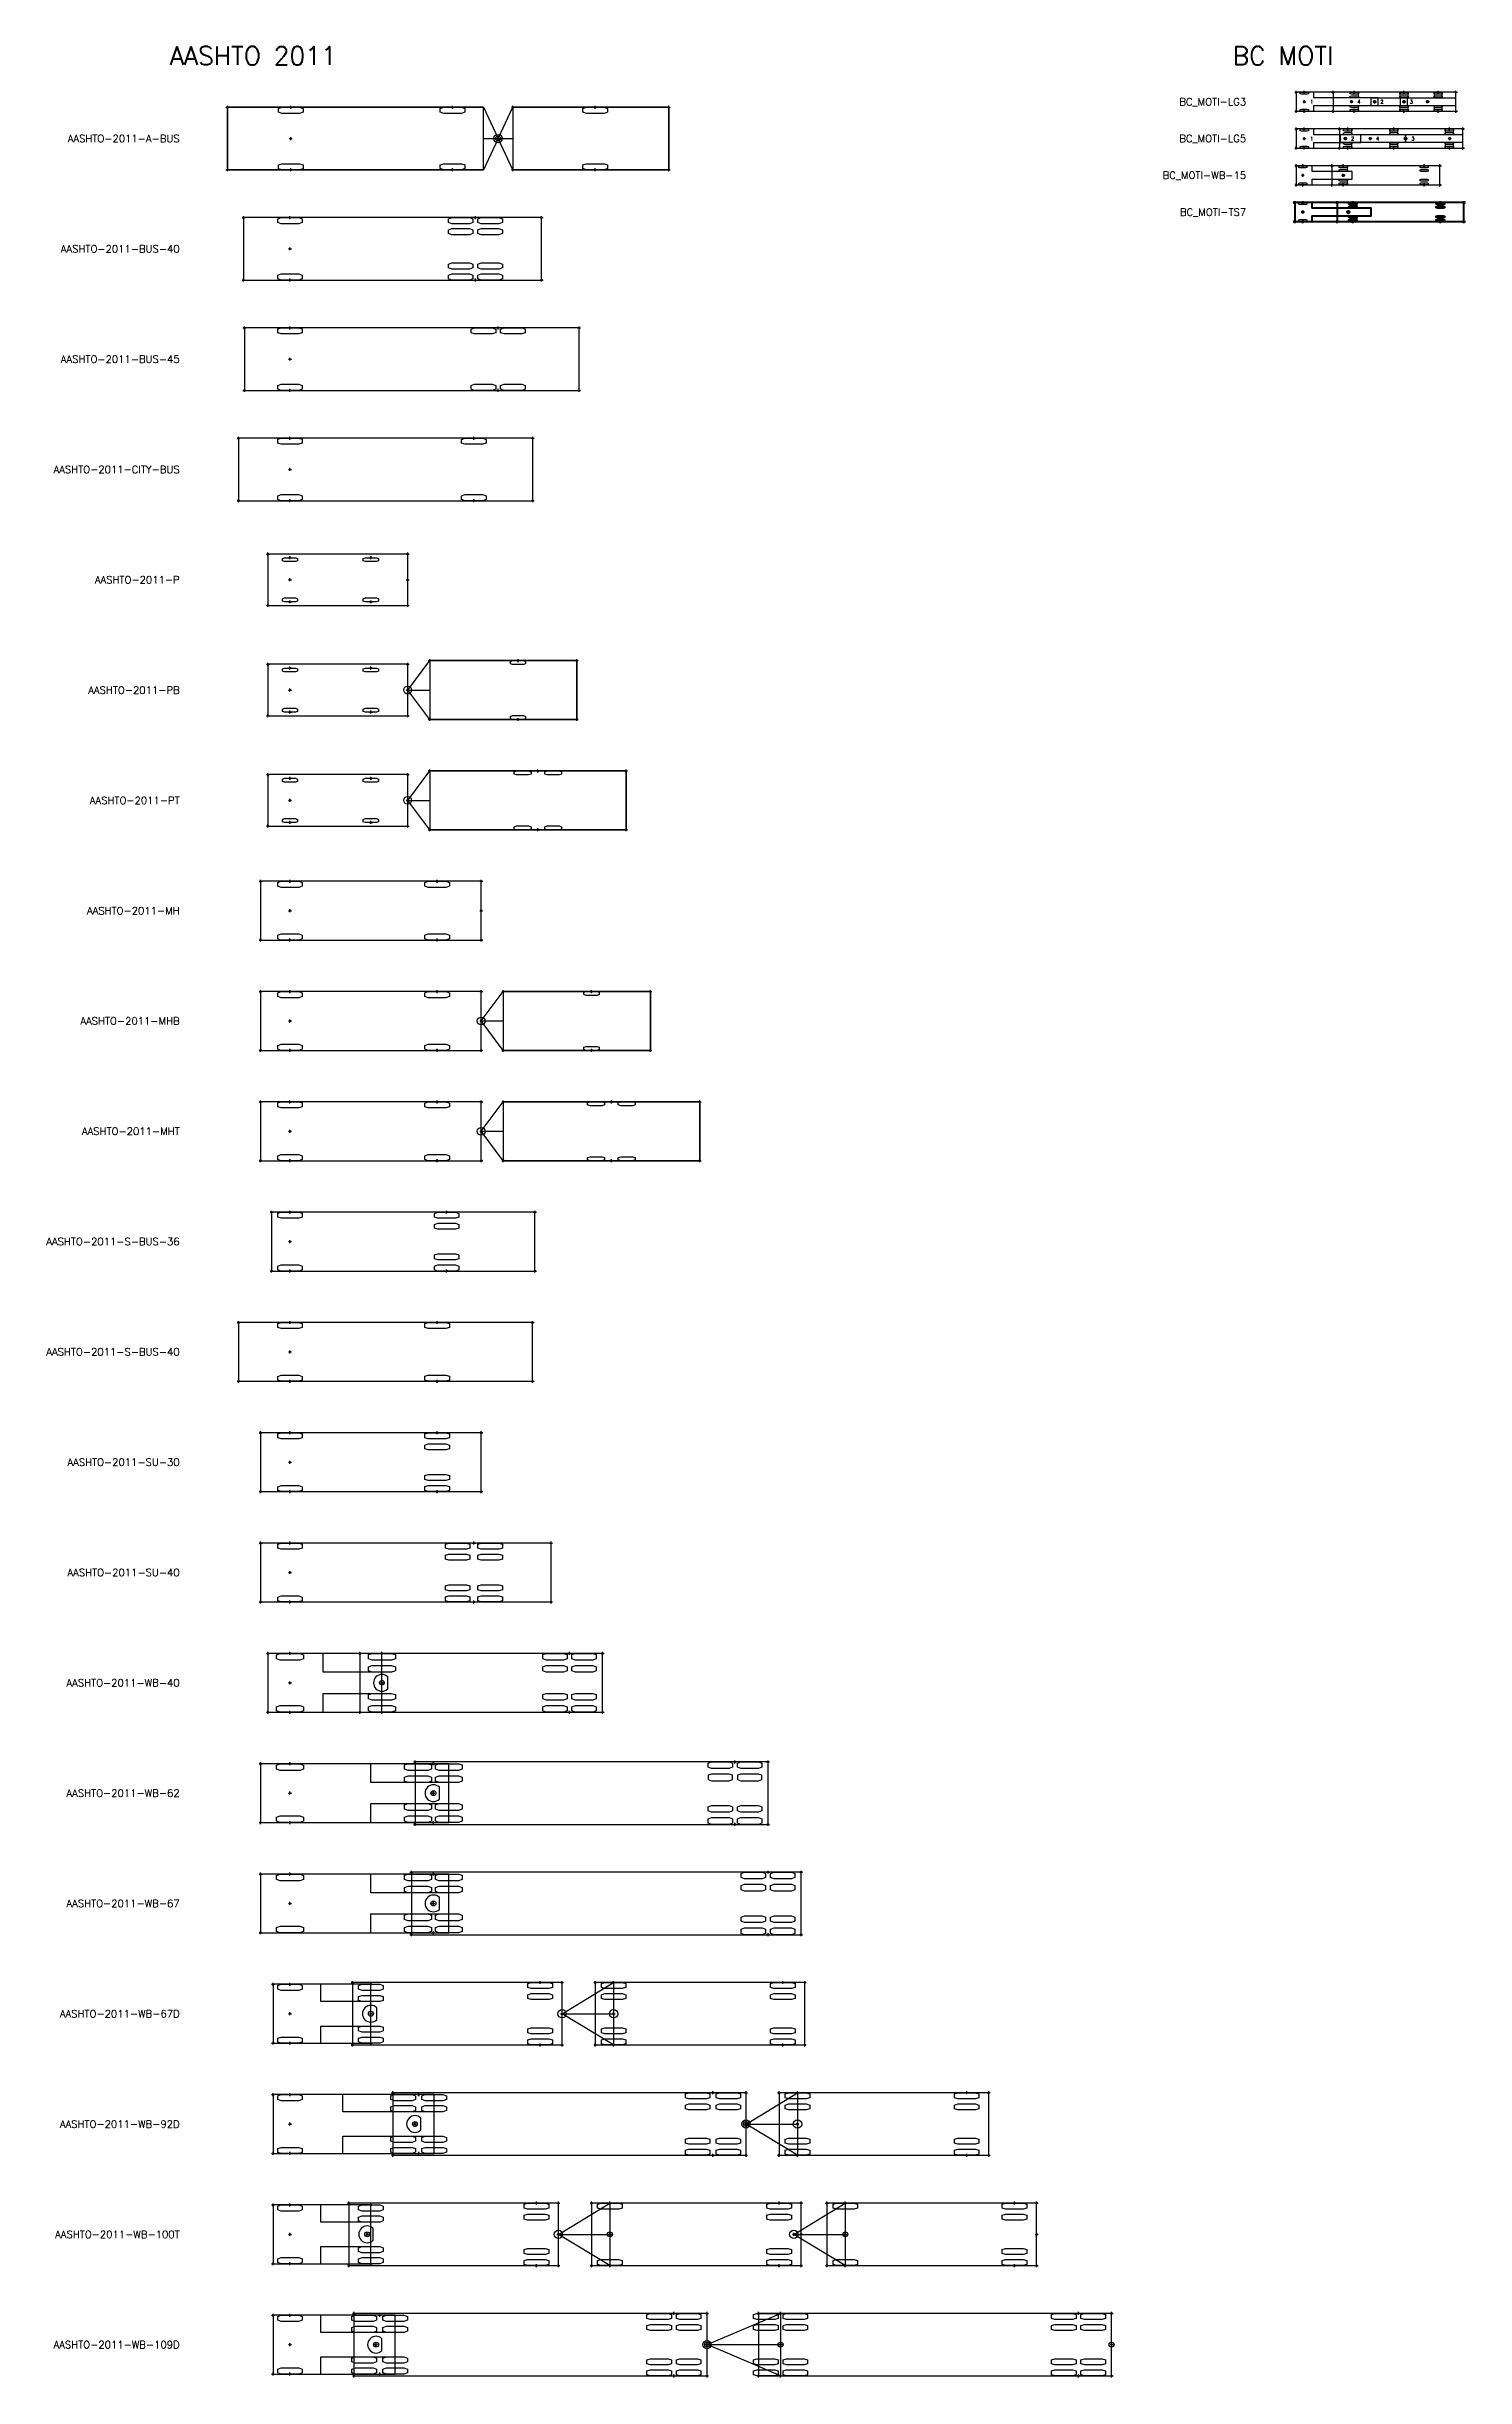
# Model space of a CAD drawing. Header units: metres. Extents: x -185 to 416, y -309 to 8.
# Drawn here: x 126.9 to 319.8, y -309.4 to 7.5 of the extents above; entities that cross this region are included whole.
import ezdxf
from ezdxf.enums import TextEntityAlignment as Align

# ---------------------------------------------------------------- set-up
doc = ezdxf.new("R2010")
doc.units = ezdxf.units.M
doc.header["$PDMODE"] = 34
doc.header["$PDSIZE"] = 0.2
doc.styles.get("Standard").update_dxf_attribs({"font": 'simplex.shx'})

msp = doc.modelspace()

# ---------------------------------------------------------------- texts
for s, p in [('AASHTO 2011', (155, 5)), ('BC MOTI', (295, 5))]:
    msp.add_text(s, height=2.5).set_placement(p, align=Align.CENTER)
for s, p in [('BC_MOTI-LG3', (290, 0)), ('AASHTO-2011-A-BUS', (145, -5)), ('BC_MOTI-LG5', (290, -5)), ('BC_MOTI-WB-15', (290, -10)), ('BC_MOTI-TS7', (290, -15)), ('AASHTO-2011-BUS-40', (145, -20)), ('AASHTO-2011-BUS-45', (145, -35)), ('AASHTO-2011-CITY-BUS', (145, -50)), ('AASHTO-2011-P', (145, -65)), ('AASHTO-2011-PB', (145, -80)), ('AASHTO-2011-PT', (145, -95)), ('AASHTO-2011-MH', (145, -110)), ('AASHTO-2011-MHB', (145, -125)), ('AASHTO-2011-MHT', (145, -140)), ('AASHTO-2011-S-BUS-36', (145, -155)), ('AASHTO-2011-S-BUS-40', (145, -170)), ('AASHTO-2011-SU-30', (145, -185)), ('AASHTO-2011-SU-40', (145, -200)), ('AASHTO-2011-WB-40', (145, -215)), ('AASHTO-2011-WB-62', (145, -230)), ('AASHTO-2011-WB-67', (145, -245)), ('AASHTO-2011-WB-67D', (145, -260)), ('AASHTO-2011-WB-92D', (145, -275)), ('AASHTO-2011-WB-100T', (145, -290)), ('AASHTO-2011-WB-109D', (145, -305))]:
    msp.add_text(s, height=1).set_placement(p, align=Align.MIDDLE_RIGHT)

# ---------------------------------------------------------------- blocks, each defined once
blk = doc.blocks.new('WheelLeft2')
at = {"color": 7, "linetype": 'Continuous', "ltscale": 1.524, "flags": 128}
blk.add_lwpolyline([(-1.67, -0.68), (-1.67, -0.16), (-1.2, 0), (1.2, 0), (1.67, -0.16), (1.67, -0.68), (1.2, -0.83), (-1.2, -0.83)], close=True, dxfattribs=at)
blk = doc.blocks.new('WheelRight2')
at = {"color": 7, "linetype": 'Continuous', "ltscale": 1.524, "flags": 128}
blk.add_lwpolyline([(-1.67, 0.16), (-1.67, 0.68), (-1.2, 0.83), (1.2, 0.83), (1.67, 0.68), (1.67, 0.16), (1.2, 0), (-1.2, 0)], close=True, dxfattribs=at)
blk = doc.blocks.new('AASHTO-2011-A-BUS-FRONT')
at = {"color": 7, "linetype": 'Continuous', "ltscale": 1.524}
blk.add_line((34.8, 0), (36.8, 0), dxfattribs=at)
blk.add_lwpolyline([(0, -4.25), (34.8, -4.25), (34.8, 4.25), (0, 4.25), (0, -4.25), (0, -4.25)], close=True, dxfattribs=at)
at = {"color": 7, "linetype": 'Continuous', "ltscale": 1.524, "flags": 128}
for points in [[(28.93, 3.57), (28.93, 4.09), (29.4, 4.25), (31.8, 4.25), (32.27, 4.09), (32.27, 3.57), (31.8, 3.42), (29.4, 3.42)], [(28.93, -4.09), (28.93, -3.57), (29.4, -3.42), (31.8, -3.42), (32.27, -3.57), (32.27, -4.09), (31.8, -4.25), (29.4, -4.25)]]:
    blk.add_lwpolyline(points, close=True, dxfattribs=at)
at = {"color": 7, "linetype": 'Continuous', "ltscale": 1.524}
blk.add_circle((36.8, 0), 0.333, dxfattribs=at)
for p in [(0, 4.25), (8.6, 4.25), (30.6, 4.25), (8.6, 0), (36.8, 0), (0, -4.25), (8.6, -4.25), (30.6, -4.25)]:
    blk.add_point(p)
at = {"layer": 'Defpoints', "flags": 128}
blk.add_lwpolyline([(0, 4.25), (34.8, 4.25), (36.8, 0), (34.8, -4.25), (0, -4.25)], close=True, dxfattribs=at)
for name, p in [('WheelRight2', (8.6, 3.42)), ('WheelLeft2', (8.6, -3.42))]:
    blk.add_blockref(name, p)
at = {"flags": 9}
for tag, p in [('D0', (6.3, 1.86)), ('DG', (6.3, 0.77)), ('D', (6.3, -0.33)), ('DH', (6.3, -1.42)), ('L', (6.3, -2.52))]:
    blk.add_attdef(tag, p, '', height=0.656, dxfattribs=at)
blk = doc.blocks.new('AASHTO-2011-A-BUS-REAR')
at = {"color": 7, "linetype": 'Continuous', "ltscale": 1.524}
blk.add_line((0, 0), (2, 0), dxfattribs=at)
blk.add_lwpolyline([(2, -4.25), (23.2, -4.25), (23.2, 4.25), (2, 4.25), (2, -4.25), (2, -4.25)], close=True, dxfattribs=at)
at = {"color": 7, "linetype": 'Continuous', "ltscale": 1.524, "flags": 128}
for points in [[(11.53, 3.57), (11.53, 4.09), (12, 4.25), (14.4, 4.25), (14.87, 4.09), (14.87, 3.57), (14.4, 3.42), (12, 3.42)], [(11.53, -4.09), (11.53, -3.57), (12, -3.42), (14.4, -3.42), (14.87, -3.57), (14.87, -4.09), (14.4, -4.25), (12, -4.25)]]:
    blk.add_lwpolyline(points, close=True, dxfattribs=at)
at = {"color": 7, "linetype": 'Continuous', "ltscale": 1.524}
blk.add_circle((0, 0), 0.567, dxfattribs=at)
for p in [(2, 4.25), (13.2, 4.25), (23.2, 4.25), (0, 0), (2, -4.25), (13.2, -4.25), (23.2, -4.25)]:
    blk.add_point(p)
at = {"layer": 'Defpoints', "flags": 128}
blk.add_lwpolyline([(0, 0), (2, 4.25), (23.2, 4.25), (23.2, -4.25), (2, -4.25)], close=True, dxfattribs=at)
at = {"flags": 9}
for tag, p in [('D0', (-2.3, 1.86)), ('DG', (-2.3, 0.77)), ('D', (-2.3, -0.33)), ('DH', (-2.3, -1.42)), ('L', (-2.3, -2.52))]:
    blk.add_attdef(tag, p, '', height=0.656, dxfattribs=at)
blk = doc.blocks.new('AASHTO-2011-BUS-40')
at = {"color": 7, "linetype": 'Continuous', "ltscale": 1.524}
blk.add_lwpolyline([(0, -4.25), (40.5, -4.25), (40.5, 4.25), (0, 4.25), (0, -4.25), (0, -4.25)], close=True, dxfattribs=at)
at = {"color": 7, "linetype": 'Continuous', "ltscale": 1.524, "flags": 128}
for points in [[(27.83, 3.57), (27.83, 4.09), (28.3, 4.25), (30.7, 4.25), (31.17, 4.09), (31.17, 3.57), (30.7, 3.42), (28.3, 3.42)], [(31.83, 3.57), (31.83, 4.09), (32.3, 4.25), (34.7, 4.25), (35.17, 4.09), (35.17, 3.57), (34.7, 3.42), (32.3, 3.42)], [(27.83, 2.07), (27.83, 2.59), (28.3, 2.75), (30.7, 2.75), (31.17, 2.59), (31.17, 2.07), (30.7, 1.92), (28.3, 1.92)], [(31.83, 2.07), (31.83, 2.59), (32.3, 2.75), (34.7, 2.75), (35.17, 2.59), (35.17, 2.07), (34.7, 1.92), (32.3, 1.92)], [(27.83, -2.59), (27.83, -2.07), (28.3, -1.92), (30.7, -1.92), (31.17, -2.07), (31.17, -2.59), (30.7, -2.75), (28.3, -2.75)], [(31.83, -2.59), (31.83, -2.07), (32.3, -1.92), (34.7, -1.92), (35.17, -2.07), (35.17, -2.59), (34.7, -2.75), (32.3, -2.75)], [(27.83, -4.09), (27.83, -3.57), (28.3, -3.42), (30.7, -3.42), (31.17, -3.57), (31.17, -4.09), (30.7, -4.25), (28.3, -4.25)], [(31.83, -4.09), (31.83, -3.57), (32.3, -3.42), (34.7, -3.42), (35.17, -3.57), (35.17, -4.09), (34.7, -4.25), (32.3, -4.25)]]:
    blk.add_lwpolyline(points, close=True, dxfattribs=at)
for p in [(0, 4.25), (6.3, 4.25), (31.5, 4.25), (40.5, 4.25), (6.3, 0), (0, -4.25), (6.3, -4.25), (31.5, -4.25), (40.5, -4.25)]:
    blk.add_point(p)
at = {"layer": 'Defpoints', "flags": 128}
blk.add_lwpolyline([(0, -4.25), (40.5, -4.25), (40.5, 4.25), (0, 4.25)], close=True, dxfattribs=at)
for name, p in [('WheelRight2', (6.3, 3.42)), ('WheelLeft2', (6.3, -3.42))]:
    blk.add_blockref(name, p)
at = {"flags": 9}
for tag, p in [('D0', (4, 1.86)), ('DG', (4, 0.77)), ('D', (4, -0.33)), ('DH', (4, -1.42)), ('L', (4, -2.52))]:
    blk.add_attdef(tag, p, '', height=0.656, dxfattribs=at)
blk = doc.blocks.new('AASHTO-2011-BUS-45')
at = {"color": 7, "linetype": 'Continuous', "ltscale": 1.524}
blk.add_lwpolyline([(0, -4.25), (45.5, -4.25), (45.5, 4.25), (0, 4.25), (0, -4.25), (0, -4.25)], close=True, dxfattribs=at)
at = {"color": 7, "linetype": 'Continuous', "ltscale": 1.524, "flags": 128}
for points in [[(30.83, 3.57), (30.83, 4.09), (31.3, 4.25), (33.7, 4.25), (34.17, 4.09), (34.17, 3.57), (33.7, 3.42), (31.3, 3.42)], [(34.83, 3.57), (34.83, 4.09), (35.3, 4.25), (37.7, 4.25), (38.17, 4.09), (38.17, 3.57), (37.7, 3.42), (35.3, 3.42)], [(30.83, -4.09), (30.83, -3.57), (31.3, -3.42), (33.7, -3.42), (34.17, -3.57), (34.17, -4.09), (33.7, -4.25), (31.3, -4.25)], [(34.83, -4.09), (34.83, -3.57), (35.3, -3.42), (37.7, -3.42), (38.17, -3.57), (38.17, -4.09), (37.7, -4.25), (35.3, -4.25)]]:
    blk.add_lwpolyline(points, close=True, dxfattribs=at)
for p in [(0, 4.25), (6.2, 4.25), (34.5, 4.25), (45.5, 4.25), (6.2, 0), (0, -4.25), (6.2, -4.25), (34.5, -4.25), (45.5, -4.25)]:
    blk.add_point(p)
at = {"layer": 'Defpoints', "flags": 128}
blk.add_lwpolyline([(0, -4.25), (45.5, -4.25), (45.5, 4.25), (0, 4.25)], close=True, dxfattribs=at)
for name, p in [('WheelRight2', (6.2, 3.42)), ('WheelLeft2', (6.2, -3.42))]:
    blk.add_blockref(name, p)
at = {"flags": 9}
for tag, p in [('D0', (3.9, 1.86)), ('DG', (3.9, 0.77)), ('D', (3.9, -0.33)), ('DH', (3.9, -1.42)), ('L', (3.9, -2.52))]:
    blk.add_attdef(tag, p, '', height=0.656, dxfattribs=at)
blk = doc.blocks.new('AASHTO-2011-CITY-BUS')
at = {"color": 7, "linetype": 'Continuous', "ltscale": 1.524}
blk.add_lwpolyline([(0, -4.25), (40, -4.25), (40, 4.25), (0, 4.25), (0, -4.25), (0, -4.25)], close=True, dxfattribs=at)
at = {"color": 7, "linetype": 'Continuous', "ltscale": 1.524, "flags": 128}
for points in [[(30.33, 3.57), (30.33, 4.09), (30.8, 4.25), (33.2, 4.25), (33.67, 4.09), (33.67, 3.57), (33.2, 3.42), (30.8, 3.42)], [(30.33, -4.09), (30.33, -3.57), (30.8, -3.42), (33.2, -3.42), (33.67, -3.57), (33.67, -4.09), (33.2, -4.25), (30.8, -4.25)]]:
    blk.add_lwpolyline(points, close=True, dxfattribs=at)
for p in [(0, 4.25), (7, 4.25), (32, 4.25), (40, 4.25), (7, 0), (0, -4.25), (7, -4.25), (32, -4.25), (40, -4.25)]:
    blk.add_point(p)
at = {"layer": 'Defpoints', "flags": 128}
blk.add_lwpolyline([(0, -4.25), (40, -4.25), (40, 4.25), (0, 4.25)], close=True, dxfattribs=at)
for name, p in [('WheelRight2', (7, 3.42)), ('WheelLeft2', (7, -3.42))]:
    blk.add_blockref(name, p)
at = {"flags": 9}
for tag, p in [('D0', (4.7, 1.86)), ('DG', (4.7, 0.77)), ('D', (4.7, -0.33)), ('DH', (4.7, -1.42)), ('L', (4.7, -2.52))]:
    blk.add_attdef(tag, p, '', height=0.656, dxfattribs=at)
blk = doc.blocks.new('WheelLeft4')
at = {"color": 7, "linetype": 'Continuous', "ltscale": 1.524, "flags": 128}
blk.add_lwpolyline([(-1.04, -0.42), (-1.04, -0.1), (-0.75, 0), (0.75, 0), (1.04, -0.1), (1.04, -0.42), (0.75, -0.52), (-0.75, -0.52)], close=True, dxfattribs=at)
blk = doc.blocks.new('WheelRight4')
at = {"color": 7, "linetype": 'Continuous', "ltscale": 1.524, "flags": 128}
blk.add_lwpolyline([(-1.04, 0.1), (-1.04, 0.42), (-0.75, 0.52), (0.75, 0.52), (1.04, 0.42), (1.04, 0.1), (0.75, 0), (-0.75, 0)], close=True, dxfattribs=at)
blk = doc.blocks.new('AASHTO-2011-P')
at = {"color": 7, "linetype": 'Continuous', "ltscale": 1.524}
blk.add_lwpolyline([(0, -3.5), (19, -3.5), (19, 3.5), (0, 3.5), (0, -3.5), (0, -3.5)], close=True, dxfattribs=at)
at = {"color": 7, "linetype": 'Continuous', "ltscale": 1.524, "flags": 128}
for points in [[(12.96, 2.58), (12.96, 2.9), (13.25, 3), (14.75, 3), (15.04, 2.9), (15.04, 2.58), (14.75, 2.48), (13.25, 2.48)], [(12.96, -2.9), (12.96, -2.58), (13.25, -2.48), (14.75, -2.48), (15.04, -2.58), (15.04, -2.9), (14.75, -3), (13.25, -3)]]:
    blk.add_lwpolyline(points, close=True, dxfattribs=at)
for p in [(0, 3.5), (19, 3.5), (3, 3), (3, 0), (14, 3), (19, 0), (3, -3), (14, -3), (0, -3.5), (19, -3.5)]:
    blk.add_point(p)
at = {"layer": 'Defpoints', "flags": 128}
blk.add_lwpolyline([(0, -3.5), (19, -3.5), (19, 3.5), (0, 3.5)], close=True, dxfattribs=at)
for name, p in [('WheelRight4', (3, 2.48)), ('WheelLeft4', (3, -2.48))]:
    blk.add_blockref(name, p)
at = {"flags": 9}
for tag, p in [('D0', (0.7, 1.86)), ('DG', (0.7, 0.77)), ('D', (0.7, -0.33)), ('DH', (0.7, -1.42)), ('L', (0.7, -2.52))]:
    blk.add_attdef(tag, p, '', height=0.656, dxfattribs=at)
blk = doc.blocks.new('AASHTO-2011-B')
at = {"color": 7, "linetype": 'Continuous', "ltscale": 1.524}
blk.add_line((0, 0), (3, 0), dxfattribs=at)
blk.add_lwpolyline([(3, -4), (23, -4), (23, 4), (3, 4), (3, -4), (3, -4)], close=True, dxfattribs=at)
at = {"color": 7, "linetype": 'Continuous', "ltscale": 1.524, "flags": 128}
for points in [[(13.96, 3.58), (13.96, 3.9), (14.25, 4), (15.75, 4), (16.04, 3.9), (16.04, 3.58), (15.75, 3.48), (14.25, 3.48)], [(13.96, -3.9), (13.96, -3.58), (14.25, -3.48), (15.75, -3.48), (16.04, -3.58), (16.04, -3.9), (15.75, -4), (14.25, -4)]]:
    blk.add_lwpolyline(points, close=True, dxfattribs=at)
at = {"color": 7, "linetype": 'Continuous', "ltscale": 1.524}
blk.add_circle((0, 0), 0.533, dxfattribs=at)
for p in [(3, 4), (15, 4), (23, 4), (0, 0), (3, -4), (15, -4), (23, -4)]:
    blk.add_point(p)
at = {"layer": 'Defpoints', "flags": 128}
blk.add_lwpolyline([(0, 0), (3, 4), (23, 4), (23, -4), (3, -4)], close=True, dxfattribs=at)
at = {"flags": 9}
for tag, p in [('D0', (-2.3, 1.86)), ('DG', (-2.3, 0.77)), ('D', (-2.3, -0.33)), ('DH', (-2.3, -1.42)), ('L', (-2.3, -2.52))]:
    blk.add_attdef(tag, p, '', height=0.656, dxfattribs=at)
blk = doc.blocks.new('AASHTO-2011-T')
at = {"color": 7, "linetype": 'Continuous', "ltscale": 1.524}
blk.add_line((0, 0), (3, 0), dxfattribs=at)
blk.add_lwpolyline([(3, -4), (29.7, -4), (29.7, 4), (3, 4), (3, -4), (3, -4)], close=True, dxfattribs=at)
at = {"color": 7, "linetype": 'Continuous', "ltscale": 1.524, "flags": 128}
for points in [[(14.47, 3.58), (14.47, 3.9), (14.79, 4), (16.44, 4), (16.77, 3.9), (16.77, 3.58), (16.44, 3.48), (14.79, 3.48)], [(18.63, 3.58), (18.63, 3.9), (18.96, 4), (20.61, 4), (20.93, 3.9), (20.93, 3.58), (20.61, 3.48), (18.96, 3.48)], [(14.47, -3.9), (14.47, -3.58), (14.79, -3.48), (16.44, -3.48), (16.77, -3.58), (16.77, -3.9), (16.44, -4), (14.79, -4)], [(18.63, -3.9), (18.63, -3.58), (18.96, -3.48), (20.61, -3.48), (20.93, -3.58), (20.93, -3.9), (20.61, -4), (18.96, -4)]]:
    blk.add_lwpolyline(points, close=True, dxfattribs=at)
at = {"color": 7, "linetype": 'Continuous', "ltscale": 1.524}
blk.add_circle((0, 0), 0.533, dxfattribs=at)
for p in [(3, 4), (17.7, 4), (29.7, 4), (0, 0), (3, -4), (17.7, -4), (29.7, -4)]:
    blk.add_point(p)
at = {"layer": 'Defpoints', "flags": 128}
blk.add_lwpolyline([(0, 0), (3, 4), (29.7, 4), (29.7, -4), (3, -4)], close=True, dxfattribs=at)
at = {"flags": 9}
for tag, p in [('D0', (-2.3, 1.86)), ('DG', (-2.3, 0.77)), ('D', (-2.3, -0.33)), ('DH', (-2.3, -1.42)), ('L', (-2.3, -2.52))]:
    blk.add_attdef(tag, p, '', height=0.656, dxfattribs=at)
blk = doc.blocks.new('AASHTO-2011-MH')
at = {"color": 7, "linetype": 'Continuous', "ltscale": 1.524}
blk.add_lwpolyline([(0, -4), (30, -4), (30, 4), (0, 4), (0, -4), (0, -4)], close=True, dxfattribs=at)
at = {"color": 7, "linetype": 'Continuous', "ltscale": 1.524, "flags": 128}
for points in [[(22.33, 3.32), (22.33, 3.84), (22.8, 4), (25.2, 4), (25.67, 3.84), (25.67, 3.32), (25.2, 3.17), (22.8, 3.17)], [(22.33, -3.84), (22.33, -3.32), (22.8, -3.17), (25.2, -3.17), (25.67, -3.32), (25.67, -3.84), (25.2, -4), (22.8, -4)]]:
    blk.add_lwpolyline(points, close=True, dxfattribs=at)
for p in [(0, 4), (4, 4), (24, 4), (30, 4), (4, 0), (29.99, 0), (0, -4), (4, -4), (24, -4), (30, -4)]:
    blk.add_point(p)
at = {"layer": 'Defpoints', "flags": 128}
blk.add_lwpolyline([(0, -4), (30, -4), (30, 4), (0, 4)], close=True, dxfattribs=at)
for name, p in [('WheelRight2', (4, 3.17)), ('WheelLeft2', (4, -3.17))]:
    blk.add_blockref(name, p)
at = {"flags": 9}
for tag, p in [('D0', (1.7, 1.86)), ('DG', (1.7, 0.77)), ('D', (1.7, -0.33)), ('DH', (1.7, -1.42)), ('L', (1.7, -2.52))]:
    blk.add_attdef(tag, p, '', height=0.656, dxfattribs=at)
blk = doc.blocks.new('AASHTO-2011-S-BUS-36')
at = {"color": 7, "linetype": 'Continuous', "ltscale": 1.524}
blk.add_lwpolyline([(0, -4), (35.8, -4), (35.8, 4), (0, 4), (0, -4), (0, -4)], close=True, dxfattribs=at)
at = {"color": 7, "linetype": 'Continuous', "ltscale": 1.524, "flags": 128}
for points in [[(22.13, 3.32), (22.13, 3.84), (22.6, 4), (25, 4), (25.47, 3.84), (25.47, 3.32), (25, 3.17), (22.6, 3.17)], [(22.13, 1.82), (22.13, 2.34), (22.6, 2.5), (25, 2.5), (25.47, 2.34), (25.47, 1.82), (25, 1.67), (22.6, 1.67)], [(22.13, -2.34), (22.13, -1.82), (22.6, -1.67), (25, -1.67), (25.47, -1.82), (25.47, -2.34), (25, -2.5), (22.6, -2.5)], [(22.13, -3.84), (22.13, -3.32), (22.6, -3.17), (25, -3.17), (25.47, -3.32), (25.47, -3.84), (25, -4), (22.6, -4)]]:
    blk.add_lwpolyline(points, close=True, dxfattribs=at)
for p in [(0, 4), (2.5, 4), (23.8, 4), (35.8, 4), (2.5, 0), (0, -4), (2.5, -4), (23.8, -4), (35.8, -4)]:
    blk.add_point(p)
at = {"layer": 'Defpoints'}
blk.add_lwpolyline([(0, -4), (35.8, -4), (35.8, 4), (0, 4)], close=True, dxfattribs=at)
for name, p in [('WheelRight2', (2.5, 3.17)), ('WheelLeft2', (2.5, -3.17))]:
    blk.add_blockref(name, p)
at = {"flags": 9}
for tag, p in [('D0', (0.2, 1.86)), ('DG', (0.2, 0.77)), ('D', (0.2, -0.33)), ('DH', (0.2, -1.42)), ('L', (0.2, -2.52))]:
    blk.add_attdef(tag, p, '', height=0.656, dxfattribs=at)
blk = doc.blocks.new('AASHTO-2011-S-BUS-40')
at = {"color": 7, "linetype": 'Continuous', "ltscale": 1.524}
blk.add_lwpolyline([(0, -4), (39.99, -4), (39.99, 4), (0, 4), (0, -4), (0, -4)], close=True, dxfattribs=at)
at = {"color": 7, "linetype": 'Continuous', "ltscale": 1.524, "flags": 128}
for points in [[(25.33, 3.32), (25.33, 3.84), (25.8, 4), (28.2, 4), (28.67, 3.84), (28.67, 3.32), (28.2, 3.17), (25.8, 3.17)], [(25.33, -3.84), (25.33, -3.32), (25.8, -3.17), (28.2, -3.17), (28.67, -3.32), (28.67, -3.84), (28.2, -4), (25.8, -4)]]:
    blk.add_lwpolyline(points, close=True, dxfattribs=at)
for p in [(0, 4), (7, 4), (27, 4), (39.99, 4), (7, 0), (0, -4), (7, -4), (27, -4), (39.99, -4)]:
    blk.add_point(p)
at = {"layer": 'Defpoints'}
blk.add_lwpolyline([(0, -4), (39.99, -4), (39.99, 4), (0, 4)], close=True, dxfattribs=at)
for name, p in [('WheelRight2', (7, 3.17)), ('WheelLeft2', (7, -3.17))]:
    blk.add_blockref(name, p)
at = {"flags": 9}
for tag, p in [('D0', (4.7, 1.86)), ('DG', (4.7, 0.77)), ('D', (4.7, -0.33)), ('DH', (4.7, -1.42)), ('L', (4.7, -2.52))]:
    blk.add_attdef(tag, p, '', height=0.656, dxfattribs=at)
blk = doc.blocks.new('AASHTO-2011-SU-30')
at = {"color": 7, "linetype": 'Continuous', "ltscale": 1.524}
blk.add_lwpolyline([(0, -4), (30, -4), (30, 4), (0, 4), (0, -4), (0, -4)], close=True, dxfattribs=at)
at = {"color": 7, "linetype": 'Continuous', "ltscale": 1.524, "flags": 128}
for points in [[(22.33, 3.32), (22.33, 3.84), (22.8, 4), (25.2, 4), (25.67, 3.84), (25.67, 3.32), (25.2, 3.17), (22.8, 3.17)], [(22.33, 1.82), (22.33, 2.34), (22.8, 2.5), (25.2, 2.5), (25.67, 2.34), (25.67, 1.82), (25.2, 1.67), (22.8, 1.67)], [(22.33, -2.34), (22.33, -1.82), (22.8, -1.67), (25.2, -1.67), (25.67, -1.82), (25.67, -2.34), (25.2, -2.5), (22.8, -2.5)], [(22.33, -3.84), (22.33, -3.32), (22.8, -3.17), (25.2, -3.17), (25.67, -3.32), (25.67, -3.84), (25.2, -4), (22.8, -4)]]:
    blk.add_lwpolyline(points, close=True, dxfattribs=at)
for p in [(0, 4), (4, 4), (24, 4), (30, 4), (4, 0), (0, -4), (4, -4), (24, -4), (30, -4)]:
    blk.add_point(p)
at = {"layer": 'Defpoints'}
blk.add_lwpolyline([(0, -4), (30, -4), (30, 4), (0, 4)], close=True, dxfattribs=at)
for name, p in [('WheelRight2', (4, 3.17)), ('WheelLeft2', (4, -3.17))]:
    blk.add_blockref(name, p)
at = {"flags": 9}
for tag, p in [('D0', (1.7, 1.86)), ('DG', (1.7, 0.77)), ('D', (1.7, -0.33)), ('DH', (1.7, -1.42)), ('L', (1.7, -2.52))]:
    blk.add_attdef(tag, p, '', height=0.656, dxfattribs=at)
blk = doc.blocks.new('AASHTO-2011-SU-40')
at = {"color": 7, "linetype": 'Continuous', "ltscale": 1.524}
blk.add_lwpolyline([(0, -4), (39.5, -4), (39.5, 4), (0, 4), (0, -4), (0, -4)], close=True, dxfattribs=at)
at = {"color": 7, "linetype": 'Continuous', "ltscale": 1.524, "flags": 128}
for points in [[(25.13, 3.32), (25.13, 3.84), (25.6, 4), (28, 4), (28.47, 3.84), (28.47, 3.32), (28, 3.17), (25.6, 3.17)], [(29.53, 3.32), (29.53, 3.84), (30, 4), (32.4, 4), (32.87, 3.84), (32.87, 3.32), (32.4, 3.17), (30, 3.17)], [(25.13, 1.82), (25.13, 2.34), (25.6, 2.5), (28, 2.5), (28.47, 2.34), (28.47, 1.82), (28, 1.67), (25.6, 1.67)], [(29.53, 1.82), (29.53, 2.34), (30, 2.5), (32.4, 2.5), (32.87, 2.34), (32.87, 1.82), (32.4, 1.67), (30, 1.67)], [(25.13, -2.34), (25.13, -1.82), (25.6, -1.67), (28, -1.67), (28.47, -1.82), (28.47, -2.34), (28, -2.5), (25.6, -2.5)], [(25.13, -3.84), (25.13, -3.32), (25.6, -3.17), (28, -3.17), (28.47, -3.32), (28.47, -3.84), (28, -4), (25.6, -4)], [(29.53, -2.34), (29.53, -1.82), (30, -1.67), (32.4, -1.67), (32.87, -1.82), (32.87, -2.34), (32.4, -2.5), (30, -2.5)], [(29.53, -3.84), (29.53, -3.32), (30, -3.17), (32.4, -3.17), (32.87, -3.32), (32.87, -3.84), (32.4, -4), (30, -4)]]:
    blk.add_lwpolyline(points, close=True, dxfattribs=at)
for p in [(0, 4), (4, 4), (29, 4), (39.5, 4), (4, 0), (0, -4), (4, -4), (29, -4), (39.5, -4)]:
    blk.add_point(p)
at = {"layer": 'Defpoints'}
blk.add_lwpolyline([(0, -4), (39.5, -4), (39.5, 4), (0, 4)], close=True, dxfattribs=at)
for name, p in [('WheelRight2', (4, 3.17)), ('WheelLeft2', (4, -3.17))]:
    blk.add_blockref(name, p)
at = {"flags": 9}
for tag, p in [('D0', (1.7, 1.86)), ('DG', (1.7, 0.77)), ('D', (1.7, -0.33)), ('DH', (1.7, -1.42)), ('L', (1.7, -2.52))]:
    blk.add_attdef(tag, p, '', height=0.656, dxfattribs=at)
blk = doc.blocks.new('WheelLeft1')
at = {"color": 7, "linetype": 'Continuous', "ltscale": 1.524, "flags": 128}
blk.add_lwpolyline([(-1.83, -0.74), (-1.83, -0.17), (-1.32, 0), (1.32, 0), (1.83, -0.17), (1.83, -0.74), (1.32, -0.92), (-1.32, -0.92)], close=True, dxfattribs=at)
blk = doc.blocks.new('WheelRight1')
at = {"color": 7, "linetype": 'Continuous', "ltscale": 1.524, "flags": 128}
blk.add_lwpolyline([(-1.83, 0.17), (-1.83, 0.74), (-1.32, 0.92), (1.32, 0.92), (1.83, 0.74), (1.83, 0.17), (1.32, 0), (-1.32, 0)], close=True, dxfattribs=at)
blk = doc.blocks.new('AASHTO-2011-WB-40-TRUCK')
at = {"color": 7, "linetype": 'Continuous', "ltscale": 1.524}
blk.add_line((16.31, -0.81), (16.31, 0.81), dxfattribs=at)
blk.add_lwpolyline([(0, -4), (7.5, -4), (7.5, -1.43), (15.5, -1.43), (15.5, 1.43), (7.5, 1.43), (7.5, 4), (0, 4), (0, -4), (0, -4)], close=True, dxfattribs=at)
at = {"color": 7, "linetype": 'Continuous', "ltscale": 1.524, "flags": 128}
for points in [[(13.67, 3.26), (13.67, 3.83), (14.18, 4), (16.82, 4), (17.33, 3.83), (17.33, 3.26), (16.82, 3.08), (14.18, 3.08)], [(13.67, 1.61), (13.67, 2.18), (14.18, 2.35), (16.82, 2.35), (17.33, 2.18), (17.33, 1.61), (16.82, 1.43), (14.18, 1.43)], [(13.67, -2.18), (13.67, -1.61), (14.18, -1.43), (16.82, -1.43), (17.33, -1.61), (17.33, -2.18), (16.82, -2.35), (14.18, -2.35)], [(13.67, -3.83), (13.67, -3.26), (14.18, -3.08), (16.82, -3.08), (17.33, -3.26), (17.33, -3.83), (16.82, -4), (14.18, -4)]]:
    blk.add_lwpolyline(points, close=True, dxfattribs=at)
at = {"color": 7, "linetype": 'Continuous', "ltscale": 1.524}
blk.add_arc((15.5, 0), 1.14, 45, 315, dxfattribs=at)
for p in [(0, 4), (3, 4), (15.5, 4), (3, 0), (15.5, 0), (0, -4), (3, -4), (15.5, -4)]:
    blk.add_point(p)
at = {"layer": 'Defpoints'}
blk.add_lwpolyline([(0, -4), (15.5, -4), (15.5, 4), (0, 4)], close=True, dxfattribs=at)
for name, p in [('WheelRight1', (3, 3.08)), ('WheelLeft1', (3, -3.08))]:
    blk.add_blockref(name, p)
at = {"flags": 9}
for tag, p in [('D0', (0.7, 1.86)), ('DG', (0.7, 0.77)), ('D', (0.7, -0.33)), ('DH', (0.7, -1.42)), ('L', (0.7, -2.52))]:
    blk.add_attdef(tag, p, '', height=0.656, dxfattribs=at)
blk = doc.blocks.new('AASHTO-2011-WB-40-TRAILER')
at = {"color": 7, "linetype": 'Continuous', "ltscale": 1.524}
blk.add_lwpolyline([(0, -4), (33, -4), (33, 4), (0, 4), (0, -4), (0, -4)], close=True, dxfattribs=at)
at = {"color": 7, "linetype": 'Continuous', "ltscale": 1.524, "flags": 128}
for points in [[(24.87, 3.26), (24.87, 3.83), (25.33, 4), (27.7, 4), (28.17, 3.83), (28.17, 3.26), (27.7, 3.08), (25.33, 3.08)], [(28.83, 3.26), (28.83, 3.83), (29.3, 4), (31.67, 4), (32.13, 3.83), (32.13, 3.26), (31.67, 3.08), (29.3, 3.08)], [(24.87, 1.61), (24.87, 2.18), (25.33, 2.35), (27.7, 2.35), (28.17, 2.18), (28.17, 1.61), (27.7, 1.43), (25.33, 1.43)], [(28.83, 1.61), (28.83, 2.18), (29.3, 2.35), (31.67, 2.35), (32.13, 2.18), (32.13, 1.61), (31.67, 1.43), (29.3, 1.43)], [(24.87, -2.18), (24.87, -1.61), (25.33, -1.43), (27.7, -1.43), (28.17, -1.61), (28.17, -2.18), (27.7, -2.35), (25.33, -2.35)], [(24.87, -3.83), (24.87, -3.26), (25.33, -3.08), (27.7, -3.08), (28.17, -3.26), (28.17, -3.83), (27.7, -4), (25.33, -4)], [(28.83, -2.18), (28.83, -1.61), (29.3, -1.43), (31.67, -1.43), (32.13, -1.61), (32.13, -2.18), (31.67, -2.35), (29.3, -2.35)], [(28.83, -3.83), (28.83, -3.26), (29.3, -3.08), (31.67, -3.08), (32.13, -3.26), (32.13, -3.83), (31.67, -4), (29.3, -4)]]:
    blk.add_lwpolyline(points, close=True, dxfattribs=at)
at = {"color": 7, "linetype": 'Continuous', "ltscale": 1.524}
blk.add_circle((3, 0), 0.32, dxfattribs=at)
for p in [(0, 4), (28.5, 4), (33, 4), (3, 0), (0, -4), (28.5, -4), (33, -4)]:
    blk.add_point(p)
at = {"layer": 'Defpoints'}
blk.add_lwpolyline([(0, -4), (33, -4), (33, 4), (0, 4)], close=True, dxfattribs=at)
at = {"flags": 9}
for tag, p in [('D0', (0.7, 1.86)), ('DG', (0.7, 0.77)), ('D', (0.7, -0.33)), ('DH', (0.7, -1.42)), ('L', (0.7, -2.52))]:
    blk.add_attdef(tag, p, '', height=0.656, dxfattribs=at)
blk = doc.blocks.new('AASHTO-2011-WB-62-TRUCK')
at = {"color": 7, "linetype": 'Continuous', "ltscale": 1.524}
blk.add_line((24.31, -0.81), (24.31, 0.81), dxfattribs=at)
blk.add_lwpolyline([(0, -4), (15, -4), (15, -1.43), (25.6, -1.43), (25.6, 1.43), (15, 1.43), (15, 4), (0, 4), (0, -4), (0, -4)], close=True, dxfattribs=at)
at = {"color": 7, "linetype": 'Continuous', "ltscale": 1.524, "flags": 128}
for points in [[(19.57, 3.26), (19.57, 3.83), (20.08, 4), (22.72, 4), (23.23, 3.83), (23.23, 3.26), (22.72, 3.08), (20.08, 3.08)], [(23.77, 3.26), (23.77, 3.83), (24.28, 4), (26.92, 4), (27.43, 3.83), (27.43, 3.26), (26.92, 3.08), (24.28, 3.08)], [(19.57, 1.61), (19.57, 2.18), (20.08, 2.35), (22.72, 2.35), (23.23, 2.18), (23.23, 1.61), (22.72, 1.43), (20.08, 1.43)], [(23.77, 1.61), (23.77, 2.18), (24.28, 2.35), (26.92, 2.35), (27.43, 2.18), (27.43, 1.61), (26.92, 1.43), (24.28, 1.43)], [(19.57, -2.18), (19.57, -1.61), (20.08, -1.43), (22.72, -1.43), (23.23, -1.61), (23.23, -2.18), (22.72, -2.35), (20.08, -2.35)], [(19.57, -3.83), (19.57, -3.26), (20.08, -3.08), (22.72, -3.08), (23.23, -3.26), (23.23, -3.83), (22.72, -4), (20.08, -4)], [(23.77, -2.18), (23.77, -1.61), (24.28, -1.43), (26.92, -1.43), (27.43, -1.61), (27.43, -2.18), (26.92, -2.35), (24.28, -2.35)], [(23.77, -3.83), (23.77, -3.26), (24.28, -3.08), (26.92, -3.08), (27.43, -3.26), (27.43, -3.83), (26.92, -4), (24.28, -4)]]:
    blk.add_lwpolyline(points, close=True, dxfattribs=at)
at = {"color": 7, "linetype": 'Continuous', "ltscale": 1.524}
blk.add_arc((23.5, 0), 1.14, 45, 315, dxfattribs=at)
for p in [(0, 4), (4, 4), (23.5, 4), (4, 0), (23.5, 0), (0, -4), (4, -4), (23.5, -4)]:
    blk.add_point(p)
at = {"layer": 'Defpoints'}
blk.add_lwpolyline([(0, -4), (25.6, -4), (25.6, 4), (0, 4)], close=True, dxfattribs=at)
for name, p in [('WheelRight1', (4, 3.08)), ('WheelLeft1', (4, -3.08))]:
    blk.add_blockref(name, p)
at = {"flags": 9}
for tag, p in [('D0', (1.7, 1.86)), ('DG', (1.7, 0.77)), ('D', (1.7, -0.33)), ('DH', (1.7, -1.42)), ('L', (1.7, -2.52))]:
    blk.add_attdef(tag, p, '', height=0.656, dxfattribs=at)
blk = doc.blocks.new('AASHTO-2011-WB-62-TRAILER')
at = {"color": 7, "linetype": 'Continuous', "ltscale": 1.524}
blk.add_lwpolyline([(0, -4.25), (48, -4.25), (48, 4.25), (0, 4.25), (0, -4.25), (0, -4.25)], close=True, dxfattribs=at)
at = {"color": 7, "linetype": 'Continuous', "ltscale": 1.524, "flags": 128}
for points in [[(39.85, 3.51), (39.85, 4.08), (40.31, 4.25), (42.69, 4.25), (43.15, 4.08), (43.15, 3.51), (42.69, 3.33), (40.31, 3.33)], [(43.85, 3.51), (43.85, 4.08), (44.31, 4.25), (46.69, 4.25), (47.15, 4.08), (47.15, 3.51), (46.69, 3.33), (44.31, 3.33)], [(39.85, 2.43), (39.85, 1.86), (40.31, 1.68), (42.69, 1.68), (43.15, 1.86), (43.15, 2.43), (42.69, 2.6), (40.31, 2.6)], [(43.85, 2.43), (43.85, 1.86), (44.31, 1.68), (46.69, 1.68), (47.15, 1.86), (47.15, 2.43), (46.69, 2.6), (44.31, 2.6)], [(39.85, -2.43), (39.85, -1.86), (40.31, -1.68), (42.69, -1.68), (43.15, -1.86), (43.15, -2.43), (42.69, -2.6), (40.31, -2.6)], [(43.85, -2.43), (43.85, -1.86), (44.31, -1.68), (46.69, -1.68), (47.15, -1.86), (47.15, -2.43), (46.69, -2.6), (44.31, -2.6)], [(39.85, -4.08), (39.85, -3.51), (40.31, -3.33), (42.69, -3.33), (43.15, -3.51), (43.15, -4.08), (42.69, -4.25), (40.31, -4.25)], [(43.85, -4.08), (43.85, -3.51), (44.31, -3.33), (46.69, -3.33), (47.15, -3.51), (47.15, -4.08), (46.69, -4.25), (44.31, -4.25)]]:
    blk.add_lwpolyline(points, close=True, dxfattribs=at)
at = {"color": 7, "linetype": 'Continuous', "ltscale": 1.524}
blk.add_circle((2.5, 0), 0.34, dxfattribs=at)
for p in [(0, 4.25), (43.5, 4.25), (48, 4.25), (2.5, 0), (0, -4.25), (43.5, -4.25), (48, -4.25)]:
    blk.add_point(p)
at = {"layer": 'Defpoints'}
blk.add_lwpolyline([(0, -4.25), (48, -4.25), (48, 4.25), (0, 4.25)], close=True, dxfattribs=at)
at = {"flags": 9}
for tag, p in [('D0', (0.2, 1.86)), ('DG', (0.2, 0.77)), ('D', (0.2, -0.33)), ('DH', (0.2, -1.42)), ('L', (0.2, -2.52))]:
    blk.add_attdef(tag, p, '', height=0.656, dxfattribs=at)
blk = doc.blocks.new('AASHTO-2011-WB-67D-TRUCK')
at = {"color": 7, "linetype": 'Continuous', "ltscale": 1.524}
blk.add_line((14.11, -0.81), (14.11, 0.81), dxfattribs=at)
blk.add_lwpolyline([(0, -4), (6.5, -4), (6.5, -1.67), (13.3, -1.67), (13.3, 1.67), (6.5, 1.67), (6.5, 4), (0, 4), (0, -4), (0, -4)], close=True, dxfattribs=at)
at = {"color": 7, "linetype": 'Continuous', "ltscale": 1.524, "flags": 128}
for points in [[(11.63, 3.32), (11.63, 3.84), (12.1, 4), (14.5, 4), (14.97, 3.84), (14.97, 3.32), (14.5, 3.17), (12.1, 3.17)], [(11.63, 1.82), (11.63, 2.34), (12.1, 2.5), (14.5, 2.5), (14.97, 2.34), (14.97, 1.82), (14.5, 1.67), (12.1, 1.67)], [(11.63, -2.34), (11.63, -1.82), (12.1, -1.67), (14.5, -1.67), (14.97, -1.82), (14.97, -2.34), (14.5, -2.5), (12.1, -2.5)], [(11.63, -3.84), (11.63, -3.32), (12.1, -3.17), (14.5, -3.17), (14.97, -3.32), (14.97, -3.84), (14.5, -4), (12.1, -4)]]:
    blk.add_lwpolyline(points, close=True, dxfattribs=at)
at = {"color": 7, "linetype": 'Continuous', "ltscale": 1.524}
blk.add_arc((13.3, 0), 1.14, 45, 315, dxfattribs=at)
for p in [(0, 4), (2.3, 4), (13.3, 4), (2.3, 0), (13.3, 0), (0, -4), (2.3, -4), (13.3, -4)]:
    blk.add_point(p)
at = {"layer": 'Defpoints'}
blk.add_lwpolyline([(0, -4), (13.3, -4), (13.3, 4), (0, 4)], close=True, dxfattribs=at)
for name, p in [('WheelRight2', (2.3, 3.17)), ('WheelLeft2', (2.3, -3.17))]:
    blk.add_blockref(name, p)
at = {"flags": 9}
for tag, p in [('D0', (0.03, 1.86)), ('DG', (0.03, 0.77)), ('D', (0.03, -0.33)), ('DH', (0.03, -1.42)), ('L', (0.03, -2.52))]:
    blk.add_attdef(tag, p, '', height=0.656, dxfattribs=at)
blk = doc.blocks.new('AASHTO-2011-WB-67D-TRAILER1')
at = {"color": 7, "linetype": 'Continuous', "ltscale": 1.524}
blk.add_lwpolyline([(0, -4.25), (28.5, -4.25), (28.5, 4.25), (0, 4.25), (0, -4.25), (0, -4.25)], close=True, dxfattribs=at)
at = {"color": 7, "linetype": 'Continuous', "ltscale": 1.524, "flags": 128}
for points in [[(23.83, 3.57), (23.83, 4.09), (24.3, 4.25), (26.7, 4.25), (27.17, 4.09), (27.17, 3.57), (26.7, 3.42), (24.3, 3.42)], [(23.83, 2.07), (23.83, 2.59), (24.3, 2.75), (26.7, 2.75), (27.17, 2.59), (27.17, 2.07), (26.7, 1.92), (24.3, 1.92)], [(23.83, -2.59), (23.83, -2.07), (24.3, -1.92), (26.7, -1.92), (27.17, -2.07), (27.17, -2.59), (26.7, -2.75), (24.3, -2.75)], [(23.83, -4.09), (23.83, -3.57), (24.3, -3.42), (26.7, -3.42), (27.17, -3.57), (27.17, -4.09), (26.7, -4.25), (24.3, -4.25)]]:
    blk.add_lwpolyline(points, close=True, dxfattribs=at)
at = {"color": 7, "linetype": 'Continuous', "ltscale": 1.524}
blk.add_circle((2.5, 0), 0.34, dxfattribs=at)
for p in [(0, 4.25), (25.5, 4.25), (28.5, 4.25), (2.5, 0), (28.5, 0), (0, -4.25), (25.5, -4.25), (28.5, -4.25)]:
    blk.add_point(p)
at = {"layer": 'Defpoints'}
blk.add_lwpolyline([(0, -4.25), (28.5, -4.25), (28.5, 4.25), (0, 4.25)], close=True, dxfattribs=at)
at = {"flags": 9}
for tag, p in [('D0', (0.2, 1.86)), ('DG', (0.2, 0.77)), ('D', (0.2, -0.33)), ('DH', (0.2, -1.42)), ('L', (0.2, -2.52))]:
    blk.add_attdef(tag, p, '', height=0.656, dxfattribs=at)
blk = doc.blocks.new('AASHTO-2011-WB-67D-PUP')
at = {"color": 7, "linetype": 'Continuous', "ltscale": 1.524}
blk.add_line((0, 0), (7, 0), dxfattribs=at)
at = {"color": 7, "linetype": 'Continuous', "ltscale": 1.524, "flags": 128}
for points in [[(5.33, 3.57), (5.33, 4.09), (5.8, 4.25), (8.2, 4.25), (8.67, 4.09), (8.67, 3.57), (8.2, 3.42), (5.8, 3.42)], [(5.33, 2.07), (5.33, 2.59), (5.8, 2.75), (8.2, 2.75), (8.67, 2.59), (8.67, 2.07), (8.2, 1.92), (5.8, 1.92)], [(5.33, -2.59), (5.33, -2.07), (5.8, -1.92), (8.2, -1.92), (8.67, -2.07), (8.67, -2.59), (8.2, -2.75), (5.8, -2.75)], [(5.33, -4.09), (5.33, -3.57), (5.8, -3.42), (8.2, -3.42), (8.67, -3.57), (8.67, -4.09), (8.2, -4.25), (5.8, -4.25)]]:
    blk.add_lwpolyline(points, close=True, dxfattribs=at)
at = {"color": 7, "linetype": 'Continuous', "ltscale": 1.524}
blk.add_circle((0, 0), 0.567, dxfattribs=at)
for p in [(7, 4.25), (0, 0), (7, 0), (7, -4.25)]:
    blk.add_point(p)
at = {"layer": 'Defpoints'}
blk.add_lwpolyline([(0, 0), (7, 4.25), (7, -4.25)], close=True, dxfattribs=at)
at = {"flags": 9}
for tag, p in [('D0', (-2.3, 1.86)), ('DG', (-2.3, 0.77)), ('D', (-2.3, -0.33)), ('DH', (-2.3, -1.42)), ('L', (-2.3, -2.52))]:
    blk.add_attdef(tag, p, '', height=0.656, dxfattribs=at)
blk = doc.blocks.new('AASHTO-2011-WB-67D-TRAILER2')
at = {"color": 7, "linetype": 'Continuous', "ltscale": 1.524}
blk.add_lwpolyline([(0, -4.25), (28.5, -4.25), (28.5, 4.25), (0, 4.25), (0, -4.25), (0, -4.25)], close=True, dxfattribs=at)
at = {"color": 7, "linetype": 'Continuous', "ltscale": 1.524, "flags": 128}
for points in [[(23.83, 3.57), (23.83, 4.09), (24.3, 4.25), (26.7, 4.25), (27.17, 4.09), (27.17, 3.57), (26.7, 3.42), (24.3, 3.42)], [(23.83, 2.07), (23.83, 2.59), (24.3, 2.75), (26.7, 2.75), (27.17, 2.59), (27.17, 2.07), (26.7, 1.92), (24.3, 1.92)], [(23.83, -2.59), (23.83, -2.07), (24.3, -1.92), (26.7, -1.92), (27.17, -2.07), (27.17, -2.59), (26.7, -2.75), (24.3, -2.75)], [(23.83, -4.09), (23.83, -3.57), (24.3, -3.42), (26.7, -3.42), (27.17, -3.57), (27.17, -4.09), (26.7, -4.25), (24.3, -4.25)]]:
    blk.add_lwpolyline(points, close=True, dxfattribs=at)
at = {"color": 7, "linetype": 'Continuous', "ltscale": 1.524}
blk.add_circle((2.5, 0), 0.567, dxfattribs=at)
for p in [(0, 4.25), (25.5, 4.25), (28.5, 4.25), (2.5, 0), (0, -4.25), (25.5, -4.25), (28.5, -4.25)]:
    blk.add_point(p)
at = {"layer": 'Defpoints'}
blk.add_lwpolyline([(0, -4.25), (28.5, -4.25), (28.5, 4.25), (0, 4.25)], close=True, dxfattribs=at)
at = {"flags": 9}
for tag, p in [('D0', (0.2, 1.86)), ('DG', (0.2, 0.77)), ('D', (0.2, -0.33)), ('DH', (0.2, -1.42)), ('L', (0.2, -2.52))]:
    blk.add_attdef(tag, p, '', height=0.656, dxfattribs=at)
blk = doc.blocks.new('AASHTO-2011-WB-92D-TRUCK')
at = {"color": 7, "linetype": 'Continuous', "ltscale": 1.524}
blk.add_line((20.11, -0.81), (20.11, 0.81), dxfattribs=at)
blk.add_lwpolyline([(0, -4), (9.5, -4), (9.5, -1.67), (21.9, -1.67), (21.9, 1.67), (9.5, 1.67), (9.5, 4), (0, 4), (0, -4), (0, -4)], close=True, dxfattribs=at)
at = {"color": 7, "linetype": 'Continuous', "ltscale": 1.524, "flags": 128}
for points in [[(16.03, 3.32), (16.03, 3.84), (16.5, 4), (18.9, 4), (19.37, 3.84), (19.37, 3.32), (18.9, 3.17), (16.5, 3.17)], [(20.23, 3.32), (20.23, 3.84), (20.7, 4), (23.1, 4), (23.57, 3.84), (23.57, 3.32), (23.1, 3.17), (20.7, 3.17)], [(16.03, 1.82), (16.03, 2.34), (16.5, 2.5), (18.9, 2.5), (19.37, 2.34), (19.37, 1.82), (18.9, 1.67), (16.5, 1.67)], [(20.23, 1.82), (20.23, 2.34), (20.7, 2.5), (23.1, 2.5), (23.57, 2.34), (23.57, 1.82), (23.1, 1.67), (20.7, 1.67)], [(16.03, -2.34), (16.03, -1.82), (16.5, -1.67), (18.9, -1.67), (19.37, -1.82), (19.37, -2.34), (18.9, -2.5), (16.5, -2.5)], [(16.03, -3.84), (16.03, -3.32), (16.5, -3.17), (18.9, -3.17), (19.37, -3.32), (19.37, -3.84), (18.9, -4), (16.5, -4)], [(20.23, -2.34), (20.23, -1.82), (20.7, -1.67), (23.1, -1.67), (23.57, -1.82), (23.57, -2.34), (23.1, -2.5), (20.7, -2.5)], [(20.23, -3.84), (20.23, -3.32), (20.7, -3.17), (23.1, -3.17), (23.57, -3.32), (23.57, -3.84), (23.1, -4), (20.7, -4)]]:
    blk.add_lwpolyline(points, close=True, dxfattribs=at)
at = {"color": 7, "linetype": 'Continuous', "ltscale": 1.524}
blk.add_arc((19.3, 0), 1.14, 45, 315, dxfattribs=at)
for p in [(0, 4), (2.3, 4), (19.8, 4), (2.3, 0), (19.3, 0), (0, -4), (2.3, -4), (19.8, -4)]:
    blk.add_point(p)
at = {"layer": 'Defpoints'}
blk.add_lwpolyline([(0, -4), (21.9, -4), (21.9, 4), (0, 4)], close=True, dxfattribs=at)
for name, p in [('WheelRight2', (2.3, 3.17)), ('WheelLeft2', (2.3, -3.17))]:
    blk.add_blockref(name, p)
at = {"flags": 9}
for tag, p in [('D0', (0.03, 1.86)), ('DG', (0.03, 0.77)), ('D', (0.03, -0.33)), ('DH', (0.03, -1.42)), ('L', (0.03, -2.52))]:
    blk.add_attdef(tag, p, '', height=0.656, dxfattribs=at)
blk = doc.blocks.new('AASHTO-2011-WB-92D-TRAILER1')
at = {"color": 7, "linetype": 'Continuous', "ltscale": 1.524}
blk.add_line((48, 0), (48, 0), dxfattribs=at)
blk.add_lwpolyline([(0, -4.25), (48, -4.25), (48, 4.25), (0, 4.25), (0, -4.25), (0, -4.25)], close=True, dxfattribs=at)
at = {"color": 7, "linetype": 'Continuous', "ltscale": 1.524, "flags": 128}
for points in [[(39.75, 3.57), (39.75, 4.09), (40.22, 4.25), (42.62, 4.25), (43.08, 4.09), (43.08, 3.57), (42.62, 3.42), (40.22, 3.42)], [(43.92, 3.57), (43.92, 4.09), (44.38, 4.25), (46.78, 4.25), (47.25, 4.09), (47.25, 3.57), (46.78, 3.42), (44.38, 3.42)], [(39.75, 2.07), (39.75, 2.59), (40.22, 2.75), (42.62, 2.75), (43.08, 2.59), (43.08, 2.07), (42.62, 1.92), (40.22, 1.92)], [(43.92, 2.07), (43.92, 2.59), (44.38, 2.75), (46.78, 2.75), (47.25, 2.59), (47.25, 2.07), (46.78, 1.92), (44.38, 1.92)], [(39.75, -2.59), (39.75, -2.07), (40.22, -1.92), (42.62, -1.92), (43.08, -2.07), (43.08, -2.59), (42.62, -2.75), (40.22, -2.75)], [(43.92, -2.59), (43.92, -2.07), (44.38, -1.92), (46.78, -1.92), (47.25, -2.07), (47.25, -2.59), (46.78, -2.75), (44.38, -2.75)], [(39.75, -4.09), (39.75, -3.57), (40.22, -3.42), (42.62, -3.42), (43.08, -3.57), (43.08, -4.09), (42.62, -4.25), (40.22, -4.25)], [(43.92, -4.09), (43.92, -3.57), (44.38, -3.42), (46.78, -3.42), (47.25, -3.57), (47.25, -4.09), (46.78, -4.25), (44.38, -4.25)]]:
    blk.add_lwpolyline(points, close=True, dxfattribs=at)
at = {"color": 7, "linetype": 'Continuous', "ltscale": 1.524}
for centre, radius in [((3, 0), 0.34), ((48, 0), 0.333)]:
    blk.add_circle(centre, radius, dxfattribs=at)
for p in [(0, 4.25), (43.5, 4.25), (48, 4.25), (3, 0), (48, 0), (0, -4.25), (43.5, -4.25), (48, -4.25)]:
    blk.add_point(p)
at = {"layer": 'Defpoints'}
blk.add_lwpolyline([(0, -4.25), (48, -4.25), (48, 4.25), (0, 4.25)], close=True, dxfattribs=at)
at = {"flags": 9}
for tag, p in [('D0', (0.7, 1.86)), ('DG', (0.7, 0.77)), ('D', (0.7, -0.33)), ('DH', (0.7, -1.42)), ('L', (0.7, -2.52))]:
    blk.add_attdef(tag, p, '', height=0.656, dxfattribs=at)
blk = doc.blocks.new('AASHTO-2011-WB-92D-PUP')
at = {"color": 7, "linetype": 'Continuous', "ltscale": 1.524}
blk.add_line((0, 0), (7, 0), dxfattribs=at)
at = {"color": 7, "linetype": 'Continuous', "ltscale": 1.524, "flags": 128}
for points in [[(5.33, 3.57), (5.33, 4.09), (5.8, 4.25), (8.2, 4.25), (8.67, 4.09), (8.67, 3.57), (8.2, 3.42), (5.8, 3.42)], [(5.33, 2.07), (5.33, 2.59), (5.8, 2.75), (8.2, 2.75), (8.67, 2.59), (8.67, 2.07), (8.2, 1.92), (5.8, 1.92)], [(5.33, -2.59), (5.33, -2.07), (5.8, -1.92), (8.2, -1.92), (8.67, -2.07), (8.67, -2.59), (8.2, -2.75), (5.8, -2.75)], [(5.33, -4.09), (5.33, -3.57), (5.8, -3.42), (8.2, -3.42), (8.67, -3.57), (8.67, -4.09), (8.2, -4.25), (5.8, -4.25)]]:
    blk.add_lwpolyline(points, close=True, dxfattribs=at)
at = {"color": 7, "linetype": 'Continuous', "ltscale": 1.524}
blk.add_circle((0, 0), 0.567, dxfattribs=at)
for p in [(7, 4.25), (0, 0), (7, 0), (7, -4.25)]:
    blk.add_point(p)
at = {"layer": 'Defpoints'}
blk.add_lwpolyline([(0, 0), (7, 4.25), (7, -4.25)], close=True, dxfattribs=at)
at = {"flags": 9}
for tag, p in [('D0', (-2.3, 1.86)), ('DG', (-2.3, 0.77)), ('D', (-2.3, -0.33)), ('DH', (-2.3, -1.42)), ('L', (-2.3, -2.52))]:
    blk.add_attdef(tag, p, '', height=0.656, dxfattribs=at)
blk = doc.blocks.new('AASHTO-2011-WB-92D-TRAILER2')
at = {"color": 7, "linetype": 'Continuous', "ltscale": 1.524}
blk.add_lwpolyline([(0, -4.25), (28.5, -4.25), (28.5, 4.25), (0, 4.25), (0, -4.25), (0, -4.25)], close=True, dxfattribs=at)
at = {"color": 7, "linetype": 'Continuous', "ltscale": 1.524, "flags": 128}
for points in [[(23.83, 3.57), (23.83, 4.09), (24.3, 4.25), (26.7, 4.25), (27.17, 4.09), (27.17, 3.57), (26.7, 3.42), (24.3, 3.42)], [(23.83, 2.07), (23.83, 2.59), (24.3, 2.75), (26.7, 2.75), (27.17, 2.59), (27.17, 2.07), (26.7, 1.92), (24.3, 1.92)], [(23.83, -2.59), (23.83, -2.07), (24.3, -1.92), (26.7, -1.92), (27.17, -2.07), (27.17, -2.59), (26.7, -2.75), (24.3, -2.75)], [(23.83, -4.09), (23.83, -3.57), (24.3, -3.42), (26.7, -3.42), (27.17, -3.57), (27.17, -4.09), (26.7, -4.25), (24.3, -4.25)]]:
    blk.add_lwpolyline(points, close=True, dxfattribs=at)
at = {"color": 7, "linetype": 'Continuous', "ltscale": 1.524}
blk.add_circle((2.5, 0), 0.567, dxfattribs=at)
for p in [(0, 4.25), (25.5, 4.25), (28.5, 4.25), (2.5, 0), (0, -4.25), (25.5, -4.25), (28.5, -4.25)]:
    blk.add_point(p)
at = {"layer": 'Defpoints'}
blk.add_lwpolyline([(0, -4.25), (28.5, -4.25), (28.5, 4.25), (0, 4.25)], close=True, dxfattribs=at)
at = {"flags": 9}
for tag, p in [('D0', (0.2, 1.86)), ('DG', (0.2, 0.77)), ('D', (0.2, -0.33)), ('DH', (0.2, -1.42)), ('L', (0.2, -2.52))]:
    blk.add_attdef(tag, p, '', height=0.656, dxfattribs=at)
blk = doc.blocks.new('AASHTO-2011-WB-100T-TRUCK')
at = {"color": 7, "linetype": 'Continuous', "ltscale": 1.524}
blk.add_line((13.61, -0.81), (13.61, 0.81), dxfattribs=at)
blk.add_lwpolyline([(0, -4), (6.5, -4), (6.5, -1.67), (13.3, -1.67), (13.3, 1.67), (6.5, 1.67), (6.5, 4), (0, 4), (0, -4), (0, -4)], close=True, dxfattribs=at)
at = {"color": 7, "linetype": 'Continuous', "ltscale": 1.524, "flags": 128}
for points in [[(11.63, 3.32), (11.63, 3.84), (12.1, 4), (14.5, 4), (14.97, 3.84), (14.97, 3.32), (14.5, 3.17), (12.1, 3.17)], [(11.63, 1.82), (11.63, 2.34), (12.1, 2.5), (14.5, 2.5), (14.97, 2.34), (14.97, 1.82), (14.5, 1.67), (12.1, 1.67)], [(11.63, -2.34), (11.63, -1.82), (12.1, -1.67), (14.5, -1.67), (14.97, -1.82), (14.97, -2.34), (14.5, -2.5), (12.1, -2.5)], [(11.63, -3.84), (11.63, -3.32), (12.1, -3.17), (14.5, -3.17), (14.97, -3.32), (14.97, -3.84), (14.5, -4), (12.1, -4)]]:
    blk.add_lwpolyline(points, close=True, dxfattribs=at)
at = {"color": 7, "linetype": 'Continuous', "ltscale": 1.524}
blk.add_arc((12.8, 0), 1.14, 45, 315, dxfattribs=at)
for p in [(0, 4), (2.3, 4), (13.3, 4), (2.3, 0), (12.8, 0), (0, -4), (2.3, -4), (13.3, -4)]:
    blk.add_point(p)
at = {"layer": 'Defpoints'}
blk.add_lwpolyline([(0, -4), (13.3, -4), (13.3, 4), (0, 4)], close=True, dxfattribs=at)
for name, p in [('WheelRight2', (2.3, 3.17)), ('WheelLeft2', (2.3, -3.17))]:
    blk.add_blockref(name, p)
at = {"flags": 9}
for tag, p in [('D0', (0.03, 1.86)), ('DG', (0.03, 0.77)), ('D', (0.03, -0.33)), ('DH', (0.03, -1.42)), ('L', (0.03, -2.52))]:
    blk.add_attdef(tag, p, '', height=0.656, dxfattribs=at)
blk = doc.blocks.new('AASHTO-2011-WB-100T-TRAILER')
at = {"color": 7, "linetype": 'Continuous', "ltscale": 1.524}
blk.add_lwpolyline([(0, -4.25), (28.5, -4.25), (28.5, 4.25), (0, 4.25), (0, -4.25), (0, -4.25)], close=True, dxfattribs=at)
at = {"color": 7, "linetype": 'Continuous', "ltscale": 1.524, "flags": 128}
for points in [[(23.83, 3.57), (23.83, 4.09), (24.3, 4.25), (26.7, 4.25), (27.17, 4.09), (27.17, 3.57), (26.7, 3.42), (24.3, 3.42)], [(23.83, 2.07), (23.83, 2.59), (24.3, 2.75), (26.7, 2.75), (27.17, 2.59), (27.17, 2.07), (26.7, 1.92), (24.3, 1.92)], [(23.83, -2.59), (23.83, -2.07), (24.3, -1.92), (26.7, -1.92), (27.17, -2.07), (27.17, -2.59), (26.7, -2.75), (24.3, -2.75)], [(23.83, -4.09), (23.83, -3.57), (24.3, -3.42), (26.7, -3.42), (27.17, -3.57), (27.17, -4.09), (26.7, -4.25), (24.3, -4.25)]]:
    blk.add_lwpolyline(points, close=True, dxfattribs=at)
at = {"color": 7, "linetype": 'Continuous', "ltscale": 1.524}
blk.add_circle((2.5, 0), 0.34, dxfattribs=at)
for p in [(0, 4.25), (25.5, 4.25), (28.5, 4.25), (2.5, 0), (28.5, 0), (0, -4.25), (25.5, -4.25), (28.5, -4.25)]:
    blk.add_point(p)
at = {"layer": 'Defpoints'}
blk.add_lwpolyline([(0, -4.25), (28.5, -4.25), (28.5, 4.25), (0, 4.25)], close=True, dxfattribs=at)
at = {"flags": 9}
for tag, p in [('D0', (0.2, 1.86)), ('DG', (0.2, 0.77)), ('D', (0.2, -0.33)), ('DH', (0.2, -1.42)), ('L', (0.2, -2.52))]:
    blk.add_attdef(tag, p, '', height=0.656, dxfattribs=at)
blk = doc.blocks.new('AASHTO-2011-WB-100T-PUP')
at = {"color": 7, "linetype": 'Continuous', "ltscale": 1.524}
blk.add_line((0, 0), (7, 0), dxfattribs=at)
at = {"color": 7, "linetype": 'Continuous', "ltscale": 1.524, "flags": 128}
for points in [[(5.33, 3.57), (5.33, 4.09), (5.8, 4.25), (8.2, 4.25), (8.67, 4.09), (8.67, 3.57), (8.2, 3.42), (5.8, 3.42)], [(5.33, -4.09), (5.33, -3.57), (5.8, -3.42), (8.2, -3.42), (8.67, -3.57), (8.67, -4.09), (8.2, -4.25), (5.8, -4.25)]]:
    blk.add_lwpolyline(points, close=True, dxfattribs=at)
at = {"color": 7, "linetype": 'Continuous', "ltscale": 1.524}
blk.add_circle((0, 0), 0.567, dxfattribs=at)
for p in [(7, 4.25), (0, 0), (7, 0), (7, -4.25)]:
    blk.add_point(p)
at = {"layer": 'Defpoints'}
blk.add_lwpolyline([(0, 0), (7, 4.25), (7, -4.25)], close=True, dxfattribs=at)
at = {"flags": 9}
for tag, p in [('D0', (-2.3, 1.86)), ('DG', (-2.3, 0.77)), ('D', (-2.3, -0.33)), ('DH', (-2.3, -1.42)), ('L', (-2.3, -2.52))]:
    blk.add_attdef(tag, p, '', height=0.656, dxfattribs=at)
blk = doc.blocks.new('AASHTO-2011-WB-109D-TRUCK')
at = {"color": 7, "linetype": 'Continuous', "ltscale": 1.524}
blk.add_line((14.81, -0.81), (14.81, 0.81), dxfattribs=at)
blk.add_lwpolyline([(0, -4), (6.5, -4), (6.5, -1.67), (16.6, -1.67), (16.6, 1.67), (6.5, 1.67), (6.5, 4), (0, 4), (0, -4), (0, -4)], close=True, dxfattribs=at)
at = {"color": 7, "linetype": 'Continuous', "ltscale": 1.524, "flags": 128}
for points in [[(10.73, 3.32), (10.73, 3.84), (11.2, 4), (13.6, 4), (14.07, 3.84), (14.07, 3.32), (13.6, 3.17), (11.2, 3.17)], [(14.93, 3.32), (14.93, 3.84), (15.4, 4), (17.8, 4), (18.27, 3.84), (18.27, 3.32), (17.8, 3.17), (15.4, 3.17)], [(10.73, 1.82), (10.73, 2.34), (11.2, 2.5), (13.6, 2.5), (14.07, 2.34), (14.07, 1.82), (13.6, 1.67), (11.2, 1.67)], [(14.93, 1.82), (14.93, 2.34), (15.4, 2.5), (17.8, 2.5), (18.27, 2.34), (18.27, 1.82), (17.8, 1.67), (15.4, 1.67)], [(10.73, -2.34), (10.73, -1.82), (11.2, -1.67), (13.6, -1.67), (14.07, -1.82), (14.07, -2.34), (13.6, -2.5), (11.2, -2.5)], [(10.73, -3.84), (10.73, -3.32), (11.2, -3.17), (13.6, -3.17), (14.07, -3.32), (14.07, -3.84), (13.6, -4), (11.2, -4)], [(14.93, -2.34), (14.93, -1.82), (15.4, -1.67), (17.8, -1.67), (18.27, -1.82), (18.27, -2.34), (17.8, -2.5), (15.4, -2.5)], [(14.93, -3.84), (14.93, -3.32), (15.4, -3.17), (17.8, -3.17), (18.27, -3.32), (18.27, -3.84), (17.8, -4), (15.4, -4)]]:
    blk.add_lwpolyline(points, close=True, dxfattribs=at)
at = {"color": 7, "linetype": 'Continuous', "ltscale": 1.524}
blk.add_arc((14, 0), 1.14, 45, 315, dxfattribs=at)
for p in [(0, 4), (2.3, 4), (14.5, 4), (2.3, 0), (14, 0), (0, -4), (2.3, -4), (14.5, -4)]:
    blk.add_point(p)
at = {"layer": 'Defpoints'}
blk.add_lwpolyline([(0, -4), (16.6, -4), (16.6, 4), (0, 4)], close=True, dxfattribs=at)
for name, p in [('WheelRight2', (2.3, 3.17)), ('WheelLeft2', (2.3, -3.17))]:
    blk.add_blockref(name, p)
at = {"flags": 9}
for tag, p in [('D0', (0.03, 1.86)), ('DG', (0.03, 0.77)), ('D', (0.03, -0.33)), ('DH', (0.03, -1.42)), ('L', (0.03, -2.52))]:
    blk.add_attdef(tag, p, '', height=0.656, dxfattribs=at)
blk = doc.blocks.new('AASHTO-2011-WB-109D-TRAILER')
at = {"color": 7, "linetype": 'Continuous', "ltscale": 1.524}
blk.add_line((48, 0), (48, 0), dxfattribs=at)
blk.add_lwpolyline([(0, -4.25), (48, -4.25), (48, 4.25), (0, 4.25), (0, -4.25), (0, -4.25)], close=True, dxfattribs=at)
at = {"color": 7, "linetype": 'Continuous', "ltscale": 1.524, "flags": 128}
for points in [[(39.83, 3.57), (39.83, 4.09), (40.3, 4.25), (42.7, 4.25), (43.17, 4.09), (43.17, 3.57), (42.7, 3.42), (40.3, 3.42)], [(43.83, 3.57), (43.83, 4.09), (44.3, 4.25), (46.7, 4.25), (47.17, 4.09), (47.17, 3.57), (46.7, 3.42), (44.3, 3.42)], [(39.83, 2.07), (39.83, 2.59), (40.3, 2.75), (42.7, 2.75), (43.17, 2.59), (43.17, 2.07), (42.7, 1.92), (40.3, 1.92)], [(43.83, 2.07), (43.83, 2.59), (44.3, 2.75), (46.7, 2.75), (47.17, 2.59), (47.17, 2.07), (46.7, 1.92), (44.3, 1.92)], [(39.83, -2.59), (39.83, -2.07), (40.3, -1.92), (42.7, -1.92), (43.17, -2.07), (43.17, -2.59), (42.7, -2.75), (40.3, -2.75)], [(43.83, -2.59), (43.83, -2.07), (44.3, -1.92), (46.7, -1.92), (47.17, -2.07), (47.17, -2.59), (46.7, -2.75), (44.3, -2.75)], [(39.83, -4.09), (39.83, -3.57), (40.3, -3.42), (42.7, -3.42), (43.17, -3.57), (43.17, -4.09), (42.7, -4.25), (40.3, -4.25)], [(43.83, -4.09), (43.83, -3.57), (44.3, -3.42), (46.7, -3.42), (47.17, -3.57), (47.17, -4.09), (46.7, -4.25), (44.3, -4.25)]]:
    blk.add_lwpolyline(points, close=True, dxfattribs=at)
at = {"color": 7, "linetype": 'Continuous', "ltscale": 1.524}
for centre, radius in [((3, 0), 0.34), ((48, 0), 0.333)]:
    blk.add_circle(centre, radius, dxfattribs=at)
for p in [(0, 4.25), (43.5, 4.25), (48, 4.25), (3, 0), (48, 0), (0, -4.25), (43.5, -4.25), (48, -4.25)]:
    blk.add_point(p)
at = {"layer": 'Defpoints'}
blk.add_lwpolyline([(0, -4.25), (48, -4.25), (48, 4.25), (0, 4.25)], close=True, dxfattribs=at)
at = {"flags": 9}
for tag, p in [('D0', (0.7, 1.86)), ('DG', (0.7, 0.77)), ('D', (0.7, -0.33)), ('DH', (0.7, -1.42)), ('L', (0.7, -2.52))]:
    blk.add_attdef(tag, p, '', height=0.656, dxfattribs=at)
blk = doc.blocks.new('AASHTO-2011-WB-109D-PUP')
at = {"color": 7, "linetype": 'Continuous', "ltscale": 1.524}
blk.add_line((0, 0), (10, 0), dxfattribs=at)
at = {"color": 7, "linetype": 'Continuous', "ltscale": 1.524, "flags": 128}
for points in [[(6.33, 3.57), (6.33, 4.09), (6.8, 4.25), (9.2, 4.25), (9.67, 4.09), (9.67, 3.57), (9.2, 3.42), (6.8, 3.42)], [(10.33, 3.57), (10.33, 4.09), (10.8, 4.25), (13.2, 4.25), (13.67, 4.09), (13.67, 3.57), (13.2, 3.42), (10.8, 3.42)], [(6.33, 2.07), (6.33, 2.59), (6.8, 2.75), (9.2, 2.75), (9.67, 2.59), (9.67, 2.07), (9.2, 1.92), (6.8, 1.92)], [(10.33, 2.07), (10.33, 2.59), (10.8, 2.75), (13.2, 2.75), (13.67, 2.59), (13.67, 2.07), (13.2, 1.92), (10.8, 1.92)], [(6.33, -2.59), (6.33, -2.07), (6.8, -1.92), (9.2, -1.92), (9.67, -2.07), (9.67, -2.59), (9.2, -2.75), (6.8, -2.75)], [(10.33, -2.59), (10.33, -2.07), (10.8, -1.92), (13.2, -1.92), (13.67, -2.07), (13.67, -2.59), (13.2, -2.75), (10.8, -2.75)], [(6.33, -4.09), (6.33, -3.57), (6.8, -3.42), (9.2, -3.42), (9.67, -3.57), (9.67, -4.09), (9.2, -4.25), (6.8, -4.25)], [(10.33, -4.09), (10.33, -3.57), (10.8, -3.42), (13.2, -3.42), (13.67, -3.57), (13.67, -4.09), (13.2, -4.25), (10.8, -4.25)]]:
    blk.add_lwpolyline(points, close=True, dxfattribs=at)
at = {"color": 7, "linetype": 'Continuous', "ltscale": 1.524}
blk.add_circle((0, 0), 0.567, dxfattribs=at)
for p in [(10, 4.25), (0, 0), (10, 0), (10, -4.25)]:
    blk.add_point(p)
at = {"layer": 'Defpoints'}
blk.add_lwpolyline([(0, 0), (10, 4.25), (10, -4.25)], close=True, dxfattribs=at)
at = {"flags": 9}
for tag, p in [('D0', (-2.3, 1.86)), ('DG', (-2.3, 0.77)), ('D', (-2.3, -0.33)), ('DH', (-2.3, -1.42)), ('L', (-2.3, -2.52))]:
    blk.add_attdef(tag, p, '', height=0.656, dxfattribs=at)
blk = doc.blocks.new('AASHTO-2011-WB-67-TRUCK')
at = {"color": 7, "linetype": 'Continuous', "ltscale": 1.524}
blk.add_line((24.31, -0.81), (24.31, 0.81), dxfattribs=at)
blk.add_lwpolyline([(0, -4), (15, -4), (15, -1.43), (25.6, -1.43), (25.6, 1.43), (15, 1.43), (15, 4), (0, 4), (0, -4), (0, -4)], close=True, dxfattribs=at)
at = {"color": 7, "linetype": 'Continuous', "ltscale": 1.524, "flags": 128}
for points in [[(19.57, 3.26), (19.57, 3.83), (20.08, 4), (22.72, 4), (23.23, 3.83), (23.23, 3.26), (22.72, 3.08), (20.08, 3.08)], [(23.77, 3.26), (23.77, 3.83), (24.28, 4), (26.92, 4), (27.43, 3.83), (27.43, 3.26), (26.92, 3.08), (24.28, 3.08)], [(19.57, 1.61), (19.57, 2.18), (20.08, 2.35), (22.72, 2.35), (23.23, 2.18), (23.23, 1.61), (22.72, 1.43), (20.08, 1.43)], [(23.77, 1.61), (23.77, 2.18), (24.28, 2.35), (26.92, 2.35), (27.43, 2.18), (27.43, 1.61), (26.92, 1.43), (24.28, 1.43)], [(19.57, -2.18), (19.57, -1.61), (20.08, -1.43), (22.72, -1.43), (23.23, -1.61), (23.23, -2.18), (22.72, -2.35), (20.08, -2.35)], [(19.57, -3.83), (19.57, -3.26), (20.08, -3.08), (22.72, -3.08), (23.23, -3.26), (23.23, -3.83), (22.72, -4), (20.08, -4)], [(23.77, -2.18), (23.77, -1.61), (24.28, -1.43), (26.92, -1.43), (27.43, -1.61), (27.43, -2.18), (26.92, -2.35), (24.28, -2.35)], [(23.77, -3.83), (23.77, -3.26), (24.28, -3.08), (26.92, -3.08), (27.43, -3.26), (27.43, -3.83), (26.92, -4), (24.28, -4)]]:
    blk.add_lwpolyline(points, close=True, dxfattribs=at)
at = {"color": 7, "linetype": 'Continuous', "ltscale": 1.524}
blk.add_arc((23.5, 0), 1.14, 45, 315, dxfattribs=at)
for p in [(0, 4), (4, 4), (23.5, 4), (4, 0), (23.5, 0), (0, -4), (23.5, -4)]:
    blk.add_point(p)
at = {"layer": 'Defpoints'}
blk.add_lwpolyline([(0, -4), (25.6, -4), (25.6, 4), (0, 4)], close=True, dxfattribs=at)
for name, p in [('WheelRight1', (4, 3.08)), ('WheelLeft1', (4, -3.08))]:
    blk.add_blockref(name, p)
at = {"flags": 9}
for tag, p in [('D0', (1.7, 1.86)), ('DG', (1.7, 0.77)), ('D', (1.7, -0.33)), ('DH', (1.7, -1.42)), ('L', (1.7, -2.52))]:
    blk.add_attdef(tag, p, '', height=0.656, dxfattribs=at)
blk = doc.blocks.new('AASHTO-2011-WB-67-TRAILER')
at = {"color": 7, "linetype": 'Continuous', "ltscale": 1.524}
blk.add_lwpolyline([(0, -4.25), (53, -4.25), (53, 4.25), (0, 4.25), (0, -4.25), (0, -4.25)], close=True, dxfattribs=at)
at = {"color": 7, "linetype": 'Continuous', "ltscale": 1.524, "flags": 128}
for points in [[(44.85, 3.51), (44.85, 4.08), (45.31, 4.25), (47.69, 4.25), (48.15, 4.08), (48.15, 3.51), (47.69, 3.33), (45.31, 3.33)], [(48.85, 3.51), (48.85, 4.08), (49.31, 4.25), (51.69, 4.25), (52.15, 4.08), (52.15, 3.51), (51.69, 3.33), (49.31, 3.33)], [(44.85, 1.86), (44.85, 2.43), (45.31, 2.6), (47.69, 2.6), (48.15, 2.43), (48.15, 1.86), (47.69, 1.68), (45.31, 1.68)], [(48.85, 1.86), (48.85, 2.43), (49.31, 2.6), (51.69, 2.6), (52.15, 2.43), (52.15, 1.86), (51.69, 1.68), (49.31, 1.68)], [(44.85, -2.43), (44.85, -1.86), (45.31, -1.68), (47.69, -1.68), (48.15, -1.86), (48.15, -2.43), (47.69, -2.6), (45.31, -2.6)], [(48.85, -2.43), (48.85, -1.86), (49.31, -1.68), (51.69, -1.68), (52.15, -1.86), (52.15, -2.43), (51.69, -2.6), (49.31, -2.6)], [(44.85, -4.08), (44.85, -3.51), (45.31, -3.33), (47.69, -3.33), (48.15, -3.51), (48.15, -4.08), (47.69, -4.25), (45.31, -4.25)], [(48.85, -4.08), (48.85, -3.51), (49.31, -3.33), (51.69, -3.33), (52.15, -3.51), (52.15, -4.08), (51.69, -4.25), (49.31, -4.25)]]:
    blk.add_lwpolyline(points, close=True, dxfattribs=at)
at = {"color": 7, "linetype": 'Continuous', "ltscale": 1.524}
blk.add_circle((3, 0), 0.34, dxfattribs=at)
for p in [(0, 4.25), (48.5, 4.25), (53, 4.25), (3, 0), (0, -4.25), (48.5, -4.25), (53, -4.25)]:
    blk.add_point(p)
at = {"layer": 'Defpoints'}
blk.add_lwpolyline([(0, -4.25), (53, -4.25), (53, 4.25), (0, 4.25)], close=True, dxfattribs=at)
at = {"flags": 9}
for tag, p in [('D0', (0.7, 1.86)), ('DG', (0.7, 0.77)), ('D', (0.7, -0.33)), ('DH', (0.7, -1.42)), ('L', (0.7, -2.52))]:
    blk.add_attdef(tag, p, '', height=0.656, dxfattribs=at)
blk = doc.blocks.new('WheelLeftM1')
at = {"color": 7, "linetype": 'Continuous', "ltscale": 1.524, "flags": 128}
blk.add_lwpolyline([(-0.56, -0.23), (-0.56, -0.05), (-0.4, 0), (0.4, 0), (0.56, -0.05), (0.56, -0.23), (0.4, -0.28), (-0.4, -0.28)], close=True, dxfattribs=at)
blk = doc.blocks.new('WheelRightM1')
at = {"color": 7, "linetype": 'Continuous', "ltscale": 1.524, "flags": 128}
blk.add_lwpolyline([(-0.56, 0.05), (-0.56, 0.23), (-0.4, 0.28), (0.4, 0.28), (0.56, 0.23), (0.56, 0.05), (0.4, 0), (-0.4, 0)], close=True, dxfattribs=at)
blk = doc.blocks.new('BC_MOTI-LG3-Truck')
at = {"color": 7, "linetype": 'Continuous', "ltscale": 1.524}
blk.add_lwpolyline([(0, -1.3), (2.38, -1.3), (2.38, -0.52), (11.16, -0.52), (11.16, 0.52), (2.38, 0.52), (2.38, 1.3), (0, 1.3), (0, -1.3), (0, -1.3)], close=True, dxfattribs=at)
at = {"color": 7, "linetype": 'Continuous', "ltscale": 1.524, "flags": 128}
for points in [[(7.34, 1.07), (7.34, 1.25), (7.5, 1.3), (8.3, 1.3), (8.46, 1.25), (8.46, 1.07), (8.3, 1.02), (7.5, 1.02)], [(7.34, 0.57), (7.34, 0.74), (7.5, 0.8), (8.3, 0.8), (8.46, 0.74), (8.46, 0.57), (8.3, 0.52), (7.5, 0.52)], [(7.34, -0.74), (7.34, -0.57), (7.5, -0.52), (8.3, -0.52), (8.46, -0.57), (8.46, -0.74), (8.3, -0.8), (7.5, -0.8)], [(7.34, -1.25), (7.34, -1.07), (7.5, -1.02), (8.3, -1.02), (8.46, -1.07), (8.46, -1.25), (8.3, -1.3), (7.5, -1.3)]]:
    blk.add_lwpolyline(points, close=True, dxfattribs=at)
at = {"color": 7, "linetype": 'Continuous', "ltscale": 1.524}
for centre, radius in [((7.52, 0), 0.152), ((10.66, 0), 0.173)]:
    blk.add_circle(centre, radius, dxfattribs=at)
for p in [(0, 1.3), (1.1, 1.3), (1.1, 0), (7.9, 1.3), (10.66, 0), (0, -1.3), (1.1, -1.3), (7.9, -1.3)]:
    blk.add_point(p)
at = {"color": 1}
blk.add_point((7.52, 0), dxfattribs=at)
at = {"layer": 'Defpoints'}
blk.add_lwpolyline([(0, -1.3), (8.46, -1.3), (8.46, -0.52), (11.16, -0.52), (11.16, 0.52), (8.46, 0.52), (8.46, 1.3), (0, 1.3)], close=True, dxfattribs=at)
for name, p in [('WheelRightM1', (1.1, 1.02)), ('WheelLeftM1', (1.1, -1.02))]:
    blk.add_blockref(name, p)
blk.add_text('1', height=0.5).set_placement((2.1, 0), align=Align.MIDDLE)
at = {"flags": 9}
for tag, p in [('D0', (0.4, 0.57)), ('DG', (0.4, 0.23)), ('D', (0.4, -0.1)), ('DH', (0.4, -0.43)), ('L', (0.4, -0.77)), ('LA', (0.4, -1.1))]:
    blk.add_attdef(tag, p, '', height=0.2, dxfattribs=at)
blk = doc.blocks.new('BC_MOTI-LG3-Trailer1')
at = {"color": 7, "linetype": 'Continuous', "ltscale": 1.524}
blk.add_lwpolyline([(0, -0.5), (4.99, -0.5), (4.99, 0.5), (0, 0.5), (0, -0.5), (0, -0.5)], close=True, dxfattribs=at)
at = {"color": 7, "linetype": 'Continuous', "ltscale": 1.524, "flags": 128}
for points in [[(3.93, 1.07), (3.93, 1.25), (4.09, 1.3), (4.89, 1.3), (5.05, 1.25), (5.05, 1.07), (4.89, 1.02), (4.09, 1.02)], [(3.93, 0.57), (3.93, 0.74), (4.09, 0.8), (4.89, 0.8), (5.05, 0.74), (5.05, 0.57), (4.89, 0.52), (4.09, 0.52)], [(3.93, -0.74), (3.93, -0.57), (4.09, -0.52), (4.89, -0.52), (5.05, -0.57), (5.05, -0.74), (4.89, -0.8), (4.09, -0.8)], [(3.93, -1.25), (3.93, -1.07), (4.09, -1.02), (4.89, -1.02), (5.05, -1.07), (5.05, -1.25), (4.89, -1.3), (4.09, -1.3)]]:
    blk.add_lwpolyline(points, close=True, dxfattribs=at)
at = {"color": 7, "linetype": 'Continuous', "ltscale": 1.524}
for centre, radius in [((0.5, 0), 0.104), ((4.49, 0), 0.173)]:
    blk.add_circle(centre, radius, dxfattribs=at)
for p in [(0.5, 0), (4.49, 1.3), (4.49, 0), (4.49, -1.3)]:
    blk.add_point(p)
at = {"layer": 'Defpoints'}
blk.add_lwpolyline([(0, -0.5), (3.93, -0.5), (3.93, -1.3), (5.05, -1.3), (5.05, -0.5), (4.99, -0.5), (4.99, 0.5), (5.05, 0.5), (5.05, 1.3), (3.93, 1.3), (3.93, 0.5), (0, 0.5)], close=True, dxfattribs=at)
blk.add_text('2', height=0.5).set_placement((1.5, 0), align=Align.MIDDLE)
at = {"flags": 9}
for tag, p in [('D0', (-0.3, 0.57)), ('DG', (-0.3, 0.23)), ('D', (-0.3, -0.1)), ('DH', (-0.3, -0.43)), ('L', (-0.3, -0.77))]:
    blk.add_attdef(tag, p, '', height=0.2, dxfattribs=at)
blk = doc.blocks.new('BC_MOTI-LG3-Trailer2')
at = {"color": 7, "linetype": 'Continuous', "ltscale": 1.524}
blk.add_lwpolyline([(0, -0.5), (7.57, -0.5), (7.57, 0.5), (0, 0.5), (0, -0.5), (0, -0.5)], close=True, dxfattribs=at)
at = {"color": 7, "linetype": 'Continuous', "ltscale": 1.524, "flags": 128}
for points in [[(4.59, 1.07), (4.59, 1.25), (4.75, 1.3), (5.55, 1.3), (5.71, 1.25), (5.71, 1.07), (5.55, 1.02), (4.75, 1.02)], [(4.59, 0.57), (4.59, 0.74), (4.75, 0.8), (5.55, 0.8), (5.71, 0.74), (5.71, 0.57), (5.55, 0.52), (4.75, 0.52)], [(4.59, -0.74), (4.59, -0.57), (4.75, -0.52), (5.55, -0.52), (5.71, -0.57), (5.71, -0.74), (5.55, -0.8), (4.75, -0.8)], [(4.59, -1.25), (4.59, -1.07), (4.75, -1.02), (5.55, -1.02), (5.71, -1.07), (5.71, -1.25), (5.55, -1.3), (4.75, -1.3)]]:
    blk.add_lwpolyline(points, close=True, dxfattribs=at)
at = {"color": 7, "linetype": 'Continuous', "ltscale": 1.524}
for centre, radius in [((0.5, 0), 0.102), ((3.72, 0), 0.152)]:
    blk.add_circle(centre, radius, dxfattribs=at)
for p in [(0.5, 0), (5.15, 1.3), (5.15, -1.3)]:
    blk.add_point(p)
at = {"color": 1, "linetype": 'Continuous', "ltscale": 1.524}
blk.add_point((3.72, 0), dxfattribs=at)
at = {"layer": 'Defpoints'}
blk.add_lwpolyline([(0, -0.5), (4.59, -0.5), (4.59, -1.3), (5.71, -1.3), (5.71, -0.5), (7.57, -0.5), (7.57, 0.5), (5.71, 0.5), (5.71, 1.3), (4.59, 1.3), (4.59, 0.5), (0, 0.5)], close=True, dxfattribs=at)
blk.add_text('3', height=0.5).set_placement((1.5, 0), align=Align.MIDDLE)
at = {"flags": 9}
for tag, p in [('D0', (-0.7, 0.57)), ('DG', (-0.7, 0.23)), ('D', (-0.7, -0.1)), ('DH', (-0.7, -0.43)), ('L', (-0.7, -0.77)), ('LB', (-0.7, -1.1))]:
    blk.add_attdef(tag, p, '', height=0.2, dxfattribs=at)
blk = doc.blocks.new('BC_MOTI-LG3-Load')
at = {"color": 7, "linetype": 'Continuous', "ltscale": 1.524}
blk.add_lwpolyline([(0, -1.3), (16.7, -1.3), (16.7, 1.3), (0, 1.3), (0, -1.3)], close=True, dxfattribs=at)
for centre in [(2.5, 0), (12.85, 0)]:
    blk.add_circle(centre, 0.152, dxfattribs=at)
for p in [(0, 1.3), (16.7, 1.3), (0, -1.3), (16.7, -1.3)]:
    blk.add_point(p)
at = {"color": 3}
for p in [(2.5, 0), (12.85, 0)]:
    blk.add_point(p, dxfattribs=at)
at = {"layer": 'Defpoints'}
blk.add_lwpolyline([(0, -1.3), (16.7, -1.3), (16.7, 1.3), (0, 1.3)], close=True, dxfattribs=at)
blk.add_text('4', height=0.5).set_placement((3.5, 0), align=Align.MIDDLE)
at = {"flags": 9}
for tag, p in [('LB', (1.8, -0.1)), ('LA', (1.8, -0.43))]:
    blk.add_attdef(tag, p, '', height=0.2, dxfattribs=at)
blk = doc.blocks.new('BC_MOTI-LG5-Truck')
at = {"color": 7, "linetype": 'Continuous', "ltscale": 1.524}
blk.add_lwpolyline([(0, -1.3), (2.38, -1.3), (2.38, -0.52), (8.8, -0.52), (8.8, 0.52), (2.38, 0.52), (2.38, 1.3), (0, 1.3), (0, -1.3), (0, -1.3)], close=True, dxfattribs=at)
at = {"color": 7, "linetype": 'Continuous', "ltscale": 1.524, "flags": 128}
for points in [[(6.44, 1.07), (6.44, 1.25), (6.6, 1.3), (7.4, 1.3), (7.56, 1.25), (7.56, 1.07), (7.4, 1.02), (6.6, 1.02)], [(6.44, 0.57), (6.44, 0.74), (6.6, 0.8), (7.4, 0.8), (7.56, 0.74), (7.56, 0.57), (7.4, 0.52), (6.6, 0.52)], [(6.44, -0.74), (6.44, -0.57), (6.6, -0.52), (7.4, -0.52), (7.56, -0.57), (7.56, -0.74), (7.4, -0.8), (6.6, -0.8)], [(6.44, -1.25), (6.44, -1.07), (6.6, -1.02), (7.4, -1.02), (7.56, -1.07), (7.56, -1.25), (7.4, -1.3), (6.6, -1.3)]]:
    blk.add_lwpolyline(points, close=True, dxfattribs=at)
at = {"color": 7, "linetype": 'Continuous', "ltscale": 1.524}
blk.add_circle((6.68, 0), 0.173, dxfattribs=at)
for p in [(0, 1.3), (1.1, 1.3), (1.1, 0), (6.68, 0), (7, 1.3), (0, -1.3), (1.1, -1.3), (7, -1.3)]:
    blk.add_point(p)
at = {"layer": 'Defpoints'}
blk.add_lwpolyline([(0, -1.3), (7.56, -1.3), (7.56, -0.52), (8.8, -0.52), (8.8, 0.52), (7.56, 0.52), (7.56, 1.3), (0, 1.3)], close=True, dxfattribs=at)
for name, p in [('WheelRightM1', (1.1, 1.02)), ('WheelLeftM1', (1.1, -1.02))]:
    blk.add_blockref(name, p)
blk.add_text('1', height=0.5).set_placement((2.1, 0), align=Align.MIDDLE)
at = {"flags": 9}
for tag, p in [('D0', (0.4, 0.57)), ('DG', (0.4, 0.23)), ('D', (0.4, -0.1)), ('DH', (0.4, -0.43)), ('L', (0.4, -0.77))]:
    blk.add_attdef(tag, p, '', height=0.2, dxfattribs=at)
blk = doc.blocks.new('BC_MOTI-LG5-Trailer2')
at = {"color": 7, "linetype": 'Continuous', "ltscale": 1.524}
blk.add_lwpolyline([(0, -0.5), (7.8, -0.5), (7.8, 0.5), (0, 0.5), (0, -0.5), (0, -0.5)], close=True, dxfattribs=at)
at = {"color": 7, "linetype": 'Continuous', "ltscale": 1.524, "flags": 128}
for points in [[(5.39, 1.07), (5.39, 1.25), (5.55, 1.3), (6.35, 1.3), (6.51, 1.25), (6.51, 1.07), (6.35, 1.02), (5.55, 1.02)], [(5.39, 0.57), (5.39, 0.74), (5.55, 0.8), (6.35, 0.8), (6.51, 0.74), (6.51, 0.57), (6.35, 0.52), (5.55, 0.52)], [(5.39, -0.74), (5.39, -0.57), (5.55, -0.52), (6.35, -0.52), (6.51, -0.57), (6.51, -0.74), (6.35, -0.8), (5.55, -0.8)], [(5.39, -1.25), (5.39, -1.07), (5.55, -1.02), (6.35, -1.02), (6.51, -1.07), (6.51, -1.25), (6.35, -1.3), (5.55, -1.3)]]:
    blk.add_lwpolyline(points, close=True, dxfattribs=at)
at = {"color": 7, "linetype": 'Continuous', "ltscale": 1.524}
for centre, radius in [((0, 0), 0.102), ((6, 0), 0.152)]:
    blk.add_circle(centre, radius, dxfattribs=at)
for p in [(0, 0), (5.95, 1.3), (5.95, -1.3)]:
    blk.add_point(p)
at = {"color": 1, "linetype": 'Continuous', "ltscale": 1.524}
blk.add_point((6, 0), dxfattribs=at)
at = {"layer": 'Defpoints'}
blk.add_lwpolyline([(0, -0.5), (5.39, -0.5), (5.39, -1.3), (6.51, -1.3), (6.51, -0.5), (7.8, -0.5), (7.8, 0.5), (6.51, 0.5), (6.51, 1.3), (5.39, 1.3), (5.39, 0.5), (0, 0.5)], close=True, dxfattribs=at)
blk.add_text('3', height=0.5).set_placement((1, 0), align=Align.MIDDLE)
at = {"flags": 9}
for tag, p in [('D0', (-0.7, 0.57)), ('DG', (-0.7, 0.23)), ('D', (-0.7, -0.1)), ('DH', (-0.7, -0.43)), ('L', (-0.7, -0.77)), ('LB', (-0.7, -1.1))]:
    blk.add_attdef(tag, p, '', height=0.2, dxfattribs=at)
blk = doc.blocks.new('BC_MOTI-LG5-Load')
at = {"color": 7, "linetype": 'Continuous', "ltscale": 1.524}
blk.add_lwpolyline([(0, -1.3), (16.8, -1.3), (16.8, 1.3), (0, 1.3), (0, -1.3)], close=True, dxfattribs=at)
for centre in [(4.2, 0), (15, 0)]:
    blk.add_circle(centre, 0.152, dxfattribs=at)
for p in [(0, 1.3), (16.8, 1.3), (0, -1.3), (16.8, -1.3)]:
    blk.add_point(p)
at = {"color": 3}
for p in [(4.2, 0), (15, 0)]:
    blk.add_point(p, dxfattribs=at)
at = {"layer": 'Defpoints'}
blk.add_lwpolyline([(0, -1.3), (16.8, -1.3), (16.8, 1.3), (0, 1.3)], close=True, dxfattribs=at)
blk.add_text('4', height=0.5).set_placement((5.2, 0), align=Align.MIDDLE)
at = {"flags": 9}
for tag, p in [('LB', (3.5, -0.1)), ('LA', (3.5, -0.43))]:
    blk.add_attdef(tag, p, '', height=0.2, dxfattribs=at)
blk = doc.blocks.new('BC_MOTI-LG5-Trailer1')
at = {"color": 7, "linetype": 'Continuous', "ltscale": 1.524}
blk.add_lwpolyline([(0, -0.5), (8.89, -0.5), (8.89, 0.5), (0, 0.5), (0, -0.5), (0, -0.5)], close=True, dxfattribs=at)
at = {"color": 7, "linetype": 'Continuous', "ltscale": 1.524, "flags": 128}
for points in [[(6.73, 1.07), (6.73, 1.25), (6.89, 1.3), (7.69, 1.3), (7.85, 1.25), (7.85, 1.07), (7.69, 1.02), (6.89, 1.02)], [(6.73, 0.57), (6.73, 0.74), (6.89, 0.8), (7.69, 0.8), (7.85, 0.74), (7.85, 0.57), (7.69, 0.52), (6.89, 0.52)], [(6.73, -0.74), (6.73, -0.57), (6.89, -0.52), (7.69, -0.52), (7.85, -0.57), (7.85, -0.74), (7.69, -0.8), (6.89, -0.8)], [(6.73, -1.25), (6.73, -1.07), (6.89, -1.02), (7.69, -1.02), (7.85, -1.07), (7.85, -1.25), (7.69, -1.3), (6.89, -1.3)]]:
    blk.add_lwpolyline(points, close=True, dxfattribs=at)
at = {"color": 7, "linetype": 'Continuous', "ltscale": 1.524}
for centre, radius in [((0.7, 0), 0.104), ((4.09, 0), 0.152), ((8.89, 0), 0.173)]:
    blk.add_circle(centre, radius, dxfattribs=at)
for p in [(0.7, 0), (7.29, 1.3), (8.89, 0), (7.29, -1.3)]:
    blk.add_point(p)
at = {"color": 1}
blk.add_point((4.09, 0), dxfattribs=at)
at = {"layer": 'Defpoints'}
blk.add_lwpolyline([(0, -0.5), (6.73, -0.5), (6.73, -1.3), (7.85, -1.3), (7.85, -0.5), (8.89, -0.5), (8.89, 0.5), (7.85, 0.5), (7.85, 1.3), (6.73, 1.3), (6.73, 0.5), (0, 0.5)], close=True, dxfattribs=at)
blk.add_text('2', height=0.5).set_placement((1.7, 0), align=Align.MIDDLE)
at = {"flags": 9}
for tag, p in [('D0', (-0.3, 0.57)), ('DG', (-0.3, 0.23)), ('D', (-0.3, -0.1)), ('DH', (-0.3, -0.43)), ('L', (-0.3, -0.77)), ('LA', (-0.3, -1.1))]:
    blk.add_attdef(tag, p, '', height=0.2, dxfattribs=at)
blk = doc.blocks.new('BC_MOTI-WB-15-Trailer')
at = {"color": 7, "linetype": 'Continuous', "ltscale": 1.524}
blk.add_lwpolyline([(0, -1.3), (14.7, -1.3), (14.7, 1.3), (0, 1.3), (0, -1.3), (0, -1.3)], close=True, dxfattribs=at)
at = {"color": 7, "linetype": 'Continuous', "ltscale": 1.524, "flags": 128}
for points in [[(11.99, 1.07), (11.99, 1.25), (12.15, 1.3), (12.95, 1.3), (13.11, 1.25), (13.11, 1.07), (12.95, 1.02), (12.15, 1.02)], [(11.99, 0.57), (11.99, 0.74), (12.15, 0.8), (12.95, 0.8), (13.11, 0.74), (13.11, 0.57), (12.95, 0.52), (12.15, 0.52)], [(11.99, -0.74), (11.99, -0.57), (12.15, -0.52), (12.95, -0.52), (13.11, -0.57), (13.11, -0.74), (12.95, -0.8), (12.15, -0.8)], [(11.99, -1.25), (11.99, -1.07), (12.15, -1.02), (12.95, -1.02), (13.11, -1.07), (13.11, -1.25), (12.95, -1.3), (12.15, -1.3)]]:
    blk.add_lwpolyline(points, close=True, dxfattribs=at)
for p in [(0, 1.3), (1.55, 0), (12.55, 1.3), (14.7, 1.3), (0, -1.3), (12.55, -1.3), (14.7, -1.3)]:
    blk.add_point(p)
at = {"layer": 'Defpoints'}
blk.add_lwpolyline([(0, -1.3), (14.7, -1.3), (14.7, 1.3), (0, 1.3)], close=True, dxfattribs=at)
at = {"flags": 9}
for tag, p in [('D0', (0.85, 0.57)), ('DG', (0.85, 0.23)), ('D', (0.85, -0.1)), ('DH', (0.85, -0.43)), ('L', (0.85, -0.77))]:
    blk.add_attdef(tag, p, '', height=0.2, dxfattribs=at)
blk = doc.blocks.new('BC_MOTI-WB-15-Truck')
at = {"color": 7, "linetype": 'Continuous', "ltscale": 1.524}
blk.add_lwpolyline([(0, -1.3), (2.18, -1.3), (2.18, -0.52), (7.6, -0.52), (7.6, 0.52), (2.18, 0.52), (2.18, 1.3), (0, 1.3), (0, -1.3), (0, -1.3)], close=True, dxfattribs=at)
at = {"color": 7, "linetype": 'Continuous', "ltscale": 1.524, "flags": 128}
for points in [[(5.84, 1.07), (5.84, 1.25), (6, 1.3), (6.8, 1.3), (6.96, 1.25), (6.96, 1.07), (6.8, 1.02), (6, 1.02)], [(5.84, 0.57), (5.84, 0.74), (6, 0.8), (6.8, 0.8), (6.96, 0.74), (6.96, 0.57), (6.8, 0.52), (6, 0.52)], [(5.84, -0.74), (5.84, -0.57), (6, -0.52), (6.8, -0.52), (6.96, -0.57), (6.96, -0.74), (6.8, -0.8), (6, -0.8)], [(5.84, -1.25), (5.84, -1.07), (6, -1.02), (6.8, -1.02), (6.96, -1.07), (6.96, -1.25), (6.8, -1.3), (6, -1.3)]]:
    blk.add_lwpolyline(points, close=True, dxfattribs=at)
at = {"color": 7, "linetype": 'Continuous', "ltscale": 1.524}
blk.add_circle((6.4, 0), 0.173, dxfattribs=at)
for p in [(0, 1.3), (0.9, 1.3), (0.9, 0), (6.4, 1.3), (6.4, 0), (0, -1.3), (0.9, -1.3), (6.4, -1.3)]:
    blk.add_point(p)
at = {"layer": 'Defpoints'}
blk.add_lwpolyline([(0, -1.3), (6.96, -1.3), (6.96, -0.52), (7.6, -0.52), (7.6, 0.52), (6.96, 0.52), (6.96, 1.3), (0, 1.3)], close=True, dxfattribs=at)
for name, p in [('WheelRightM1', (0.9, 1.02)), ('WheelLeftM1', (0.9, -1.02))]:
    blk.add_blockref(name, p)
at = {"flags": 9}
for tag, p in [('D0', (0.2, 0.57)), ('DG', (0.2, 0.23)), ('D', (0.2, -0.1)), ('DH', (0.2, -0.43)), ('L', (0.2, -0.77))]:
    blk.add_attdef(tag, p, '', height=0.2, dxfattribs=at)
blk = doc.blocks.new('BC_MOTI-TS7-Truck')
at = {"color": 7, "linetype": 'Continuous', "lineweight": 100, "ltscale": 1.524}
blk.add_lwpolyline([(0, -1.3), (2.38, -1.3), (2.38, -0.52), (10.4, -0.52), (10.4, 0.52), (2.38, 0.52), (2.38, 1.3), (0, 1.3), (0, -1.3), (0, -1.3)], close=True, dxfattribs=at)
at = {"color": 7, "linetype": 'Continuous', "lineweight": 100, "ltscale": 1.524, "flags": 128}
for points in [[(7.34, 1.07), (7.34, 1.25), (7.5, 1.3), (8.3, 1.3), (8.46, 1.25), (8.46, 1.07), (8.3, 1.02), (7.5, 1.02)], [(7.34, 0.57), (7.34, 0.74), (7.5, 0.8), (8.3, 0.8), (8.46, 0.74), (8.46, 0.57), (8.3, 0.52), (7.5, 0.52)], [(7.34, -0.74), (7.34, -0.57), (7.5, -0.52), (8.3, -0.52), (8.46, -0.57), (8.46, -0.74), (8.3, -0.8), (7.5, -0.8)], [(7.34, -1.25), (7.34, -1.07), (7.5, -1.02), (8.3, -1.02), (8.46, -1.07), (8.46, -1.25), (8.3, -1.3), (7.5, -1.3)]]:
    blk.add_lwpolyline(points, close=True, dxfattribs=at)
at = {"color": 7, "linetype": 'Continuous', "lineweight": 100, "ltscale": 1.524}
blk.add_circle((7.3, 0), 0.173, dxfattribs=at)
at = {"linetype": 'Continuous', "lineweight": 100}
for p in [(0, 1.3), (1.1, 1.3), (1.1, 0), (7.3, 0), (7.9, 1.3), (0, -1.3), (1.1, -1.3), (7.9, -1.3)]:
    blk.add_point(p, dxfattribs=at)
at = {"layer": 'Defpoints', "linetype": 'Continuous', "lineweight": 100}
blk.add_lwpolyline([(0, -1.3), (8.46, -1.3), (8.46, -0.52), (10.4, -0.52), (10.4, 0.52), (8.46, 0.52), (8.46, 1.3), (0, 1.3)], close=True, dxfattribs=at)
at = {"linetype": 'Continuous', "lineweight": 100}
for name, p in [('WheelRightM1', (1.1, 1.02)), ('WheelLeftM1', (1.1, -1.02))]:
    blk.add_blockref(name, p, dxfattribs=at)
at = {"linetype": 'Continuous', "lineweight": 100, "flags": 9}
for tag, p in [('D0', (0.4, 0.57)), ('DG', (0.4, 0.23)), ('D', (0.4, -0.1)), ('DH', (0.4, -0.43)), ('L', (0.4, -0.77))]:
    blk.add_attdef(tag, p, '', height=0.2, dxfattribs=at)
blk = doc.blocks.new('BC_MOTI-TS7-Trailer')
at = {"color": 7, "linetype": 'Continuous', "lineweight": 100, "ltscale": 1.524}
blk.add_lwpolyline([(0, -1.3), (17.25, -1.3), (17.25, 1.3), (0, 1.3), (0, -1.3), (0, -1.3)], close=True, dxfattribs=at)
at = {"color": 7, "linetype": 'Continuous', "lineweight": 100, "ltscale": 1.524, "flags": 128}
for points in [[(13.49, 1.07), (13.49, 1.25), (13.65, 1.3), (14.45, 1.3), (14.61, 1.25), (14.61, 1.07), (14.45, 1.02), (13.65, 1.02)], [(13.49, 0.57), (13.49, 0.74), (13.65, 0.8), (14.45, 0.8), (14.61, 0.74), (14.61, 0.57), (14.45, 0.52), (13.65, 0.52)], [(13.49, -0.74), (13.49, -0.57), (13.65, -0.52), (14.45, -0.52), (14.61, -0.57), (14.61, -0.74), (14.45, -0.8), (13.65, -0.8)], [(13.49, -1.25), (13.49, -1.07), (13.65, -1.02), (14.45, -1.02), (14.61, -1.07), (14.61, -1.25), (14.45, -1.3), (13.65, -1.3)]]:
    blk.add_lwpolyline(points, close=True, dxfattribs=at)
at = {"linetype": 'Continuous', "lineweight": 100}
for p in [(0, 1.3), (1.55, 0), (14.05, 1.3), (17.25, 1.3), (0, -1.3), (14.05, -1.3), (17.25, -1.3)]:
    blk.add_point(p, dxfattribs=at)
at = {"layer": 'Defpoints', "linetype": 'Continuous', "lineweight": 100}
blk.add_lwpolyline([(0, -1.3), (17.25, -1.3), (17.25, 1.3), (0, 1.3)], close=True, dxfattribs=at)
at = {"linetype": 'Continuous', "lineweight": 100, "flags": 9}
for tag, p in [('D0', (0.85, 0.57)), ('DG', (0.85, 0.23)), ('D', (0.85, -0.1)), ('DH', (0.85, -0.43)), ('L', (0.85, -0.77))]:
    blk.add_attdef(tag, p, '', height=0.2, dxfattribs=at)

# ---------------------------------------------------------------- block references
for name, p in [('BC_MOTI-LG3-Truck', (296.8, 0)), ('BC_MOTI-LG3-Load', (301.82, 0)), ('BC_MOTI-LG3-Trailer1', (306.96, 0)), ('BC_MOTI-LG3-Trailer2', (310.95, 0)), ('AASHTO-2011-A-BUS-FRONT', (151.5, -5)), ('AASHTO-2011-A-BUS-REAR', (188.3, -5)), ('BC_MOTI-LG5-Truck', (296.8, -5)), ('BC_MOTI-LG5-Load', (302.67, -5)), ('BC_MOTI-LG5-Trailer1', (302.78, -5)), ('BC_MOTI-LG5-Trailer2', (311.67, -5)), ('BC_MOTI-WB-15-Truck', (296.8, -10)), ('BC_MOTI-WB-15-Trailer', (301.65, -10.0021)), ('AASHTO-2011-BUS-40', (153.7, -20)), ('AASHTO-2011-BUS-45', (153.8, -35)), ('AASHTO-2011-CITY-BUS', (153, -50)), ('AASHTO-2011-P', (157, -65)), ('AASHTO-2011-B', (176, -80)), ('AASHTO-2011-P', (157, -80)), ('AASHTO-2011-P', (157, -95)), ('AASHTO-2011-T', (176, -95)), ('AASHTO-2011-MH', (156, -110)), ('AASHTO-2011-MH', (156, -125)), ('AASHTO-2011-B', (186, -125)), ('AASHTO-2011-MH', (156, -140)), ('AASHTO-2011-T', (186, -140)), ('AASHTO-2011-S-BUS-36', (157.5, -155)), ('AASHTO-2011-S-BUS-40', (153, -170)), ('AASHTO-2011-SU-30', (156, -185)), ('AASHTO-2011-SU-40', (156, -200)), ('AASHTO-2011-WB-40-TRUCK', (157, -215)), ('AASHTO-2011-WB-40-TRAILER', (169.5, -215)), ('AASHTO-2011-WB-62-TRUCK', (156, -230)), ('AASHTO-2011-WB-62-TRAILER', (177, -230)), ('AASHTO-2011-WB-67-TRUCK', (156, -245)), ('AASHTO-2011-WB-67-TRAILER', (176.5, -245)), ('AASHTO-2011-WB-67D-TRUCK', (157.7, -260)), ('AASHTO-2011-WB-67D-TRAILER1', (168.5, -260)), ('AASHTO-2011-WB-67D-PUP', (197, -260)), ('AASHTO-2011-WB-67D-TRAILER2', (201.5, -260)), ('AASHTO-2011-WB-92D-TRUCK', (157.7, -275)), ('AASHTO-2011-WB-92D-TRAILER1', (174, -275)), ('AASHTO-2011-WB-92D-PUP', (222, -275)), ('AASHTO-2011-WB-92D-TRAILER2', (226.5, -275)), ('AASHTO-2011-WB-100T-TRUCK', (157.7, -290)), ('AASHTO-2011-WB-100T-TRAILER', (168, -290)), ('AASHTO-2011-WB-100T-PUP', (196.5, -290)), ('AASHTO-2011-WB-100T-TRAILER', (201, -290)), ('AASHTO-2011-WB-100T-PUP', (228.5, -290)), ('AASHTO-2011-WB-100T-TRAILER', (233, -290)), ('AASHTO-2011-WB-109D-TRUCK', (157.7, -305)), ('AASHTO-2011-WB-109D-TRAILER', (168.7, -305)), ('AASHTO-2011-WB-109D-PUP', (216.7, -305)), ('AASHTO-2011-WB-109D-TRAILER', (223.7, -305))]:
    msp.add_blockref(name, p)
at = {"linetype": 'Continuous', "lineweight": 100}
for name, p in [('BC_MOTI-TS7-Truck', (296.6, -15)), ('BC_MOTI-TS7-Trailer', (302.35, -15))]:
    msp.add_blockref(name, p, dxfattribs=at)

msp.set_redraw_order([(e.dxf.handle, doc.entitydb.next_handle()) for e in msp.query("TEXT MTEXT ATTDEF DIMENSION ARC_DIMENSION")])  # texts and dimensions are drawn at this point

doc.saveas('drawing.dxf')
